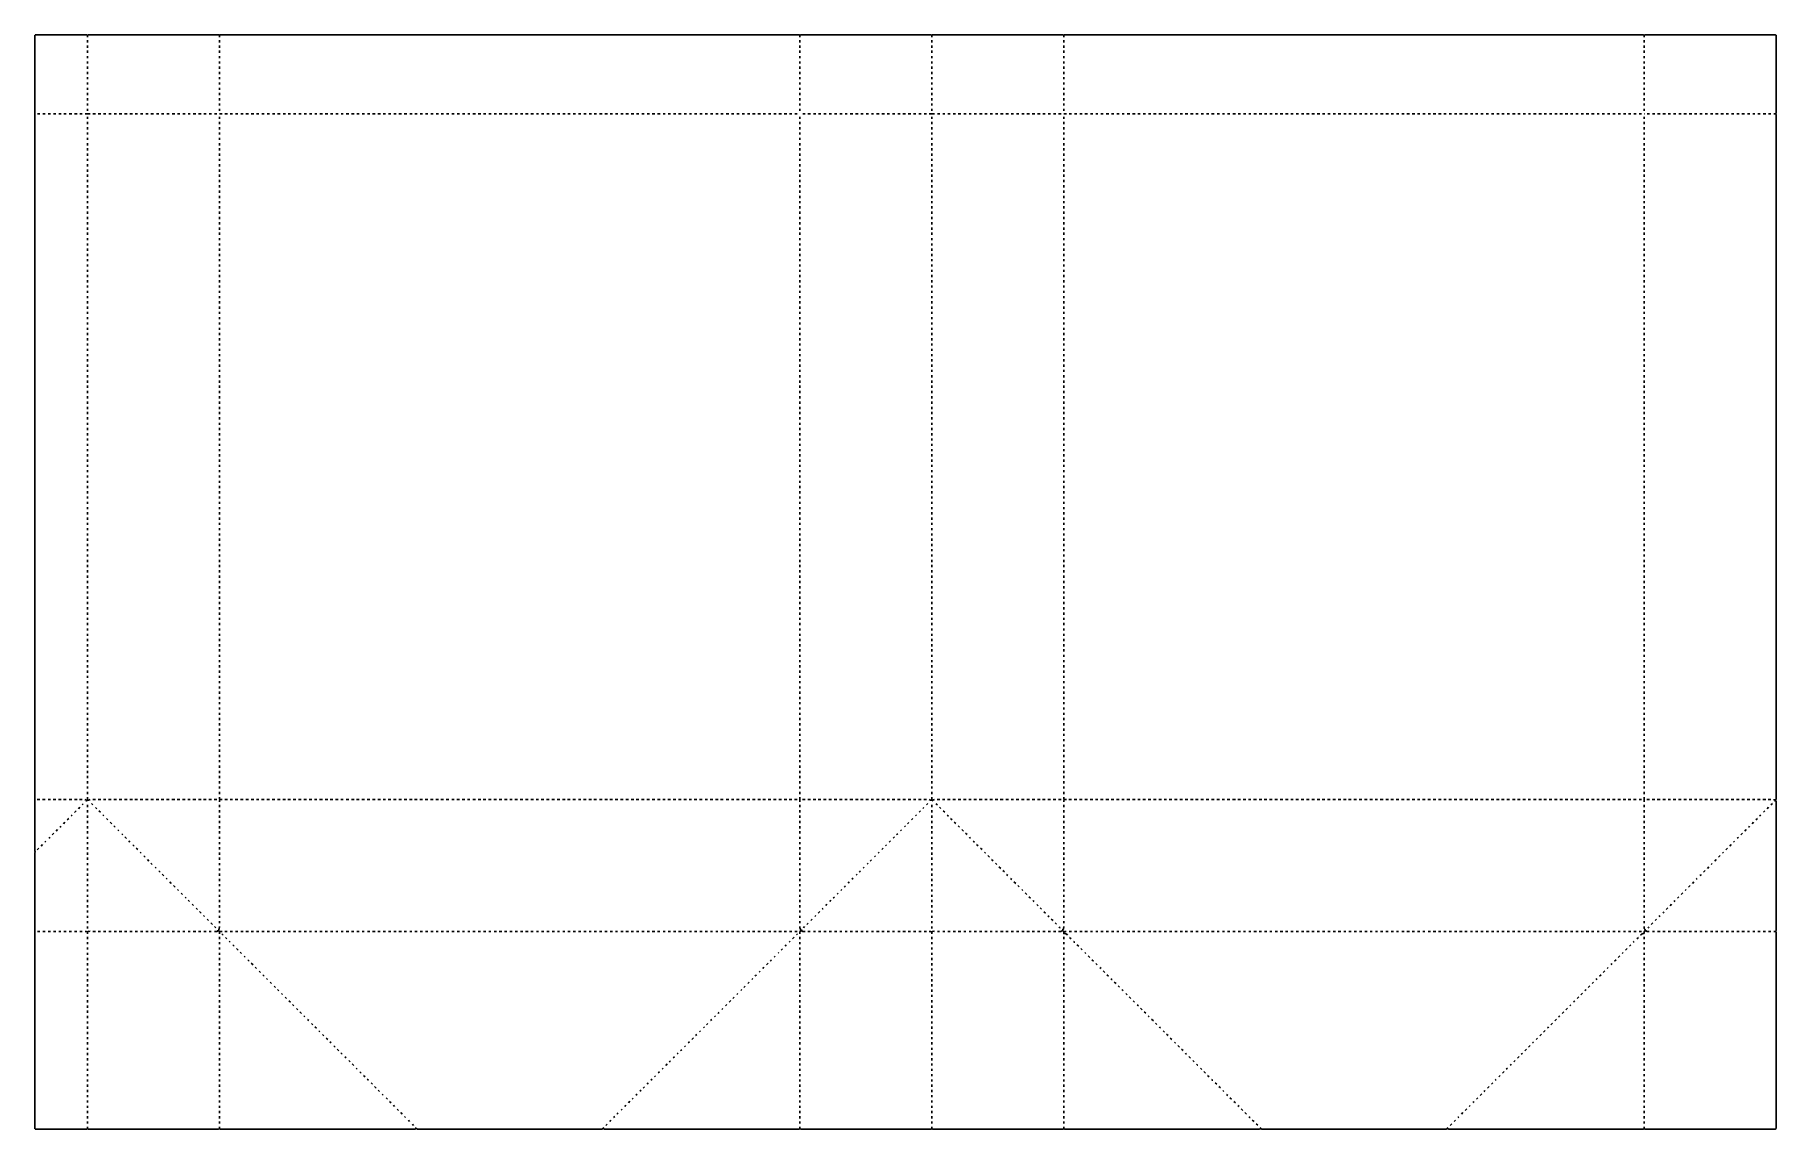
# Model space of a CAD drawing. Extents: x 898 to 8693, y 566 to 5467.
import ezdxf

# ---------------------------------------------------------------- set-up
doc = ezdxf.new("R2010")
doc.units = 0
doc.layers.get('0').update_dxf_attribs({"linetype": 'CONTINUOUS'})

msp = doc.modelspace()

# ---------------------------------------------------------------- linework, layer by layer
at = {"color": 7, "linetype": 'CONTINUOUS'}
for points in [[(7222, 569), (7227, 566), (8098, 566, -0.120666), (8102, 568, -0.120666), (8106, 566), (8689, 566), (8692.3, 568.9), (8693, 570), (8693, 1448, -0.120666), (8691, 1452, -0.120666), (8693, 1456), (8693, 2032), (8690.8, 2035.9), (8690, 2037), (8690, 2039, -0.126966), (8693, 2046), (8693, 5109, -0.120666), (8691, 5113, -0.120666), (8693, 5117), (8693, 5464), (8689, 5467), (8106, 5467), (8103, 5465), (8101, 5465), (8098, 5467), (5508, 5467), (5506.9, 5466.2, -0.374448), (5500, 5467), (4917, 5467), (4915.9, 5466.2), (4912, 5465), (4909, 5467), (4327, 5467), (4324, 5465), (4320.1, 5466.2), (4319, 5467), (1728, 5467), (1726.9, 5466.2, -0.374448), (1720, 5467), (1138, 5467), (1136.1, 5465.8), (1135, 5465), (1131.9, 5465.8), (1131.1, 5466.2), (1130, 5467), (901, 5467), (899, 5465), (898, 5464), (898, 1810), (899, 1809), (899, 1806), (898, 1805), (898, 569), (901, 566), (1130, 566, -0.120666), (1134, 568, -0.120666), (1138, 566), (1720, 566, -0.120666), (1724, 568, -0.120666), (1728, 566), (2599, 566, -0.079147), (2605, 569)], [(1138, 2038, -0.169723), (1146, 2042)], [(1724, 2032, -0.130252), (1726, 2042), (1725.8, 2042.9), (1724.4, 2046.1), (1724, 2053)], [(4917, 2038, -0.169723), (4925, 2042)], [(5504, 2032, -0.130252), (5506, 2042), (5505.8, 2042.9), (5504.4, 2046.1), (5504, 2053)], [(8690, 2039), (8684.9, 2040.8, 0.113888), (8681, 2042)], [(4873, 2002, -0.09902), (4878, 2006)], [(8636, 1986, 0.108348), (8642, 1991)], [(960, 1869, 0.213245), (965, 1874)], [(1010, 1919, 0.150937), (1015, 1923)], [(4755, 1884, -0.087559), (4761, 1889)], [(4805, 1934, -0.087559), (4811, 1939)], [(5037, 1919, -0.183481), (5032, 1924)], [(5087, 1869, -0.183481), (5082, 1874)], [(8519, 1869, 0.213245), (8524, 1874)], [(8569, 1919, 0.150937), (8574, 1923)], [(4588, 1717, -0.087559), (4594, 1722)], [(4638, 1767, -0.087559), (4644, 1772)], [(5204, 1752, -0.183481), (5199, 1757)], [(8402, 1752, 0.150937), (8407, 1756)], [(4521, 1650, -0.087559), (4527, 1655)], [(8352, 1702, 0.213245), (8357, 1707)], [(4471, 1600, -0.087559), (4477, 1605)], [(5371, 1585, -0.183481), (5366, 1590)], [(8235, 1585, 0.213245), (8240, 1590)], [(4354, 1483, -0.087559), (4360, 1488)], [(4422, 1551, -0.09902), (4427, 1555)], [(8185, 1535, 0.213245), (8190, 1540)], [(1123, 1452, -0.225288), (1132, 1450), (1136, 1450), (1137.1, 1450.8, -0.169482), (1145, 1452)], [(1702, 1452, 0.158417), (1714, 1452, -0.682961), (1718, 1454), (1719, 1455), (1721, 1455)], [(4323, 1441, -0.211587), (4326, 1455), (4324.8, 1461.9, -0.184408), (4323, 1474)], [(4346, 1452), (4334, 1452), (4333, 1453, 0.964923), (4329, 1456), (4326, 1455)], [(4902, 1452, -0.225288), (4911, 1450), (4915, 1450), (4916.1, 1450.8, -0.174795), (4925, 1452)], [(5521, 1435, 0.096257), (5510, 1442)], [(8118, 1468, 0.150937), (8123, 1472)], [(4239, 1368, -0.087559), (4245, 1373)], [(5603, 1353, -0.183481), (5598, 1358)], [(8003, 1353, 0.150937), (8008, 1357)], [(4122, 1251, -0.087559), (4128, 1256)], [(4190, 1319, -0.09902), (4195, 1323)], [(7953, 1303, 0.213245), (7958, 1308)], [(4072, 1201, -0.087559), (4078, 1206)], [(5770, 1186, -0.183481), (5765, 1191)], [(7836, 1186, 0.213245), (7841, 1191)], [(7886, 1236, 0.150937), (7891, 1240)], [(7786, 1136, 0.213245), (7791, 1141)], [(3905, 1034, -0.087559), (3911, 1039)], [(3955, 1084, -0.087559), (3961, 1089)], [(5937, 1019, -0.183481), (5932, 1024)], [(7669, 1019, 0.213245), (7674, 1024)], [(7719, 1069, 0.150937), (7724, 1073)], [(3738, 867, -0.087559), (3744, 872)], [(3788, 917, -0.087559), (3794, 922)], [(6054, 902, -0.183481), (6049, 907)], [(7552, 902, 0.150937), (7557, 906)], [(3672, 801, -0.09902), (3677, 805)], [(7502, 852, 0.213245), (7507, 857)], [(3572, 701, -0.09902), (3577, 705)], [(3621, 750, -0.087559), (3627, 755)], [(6221, 735, -0.183481), (6216, 740)], [(7385, 735, 0.150937), (7390, 739)], [(3504, 633, -0.087559), (3510, 638)], [(7335, 685, 0.213245), (7340, 690)], [(2602, 574), (2605, 571), (2605, 569, -0.085094), (2611, 566), (3436, 566, -0.079147), (3442, 569, -0.216752), (3445, 574)], [(3442, 569, -0.085094), (3448, 566), (4319, 566, -0.120666), (4323, 568, -0.120666), (4327, 566), (4909, 566, -0.120666), (4913, 568, -0.120666), (4917, 566), (5500, 566, -0.120666), (5504, 568, -0.120666), (5508, 566), (6379, 566), (6382.9, 568.2), (6384, 569)], [(3454, 583, -0.087559), (3460, 588)], [(6383, 573), (6384, 572), (6384, 569, -0.085094), (6390, 566), (7216, 566, -0.079147), (7222, 569), (7222, 572), (7223, 573)], [(7268, 618, 0.150937), (7273, 622)]]:
    msp.add_lwpolyline(points, format="xyb", dxfattribs=at)
for points in [[(1134, 5457), (1134, 5465)], [(1724, 5457), (1724, 5465)], [(4323, 5457), (4323, 5465)], [(4913, 5457), (4913, 5465)], [(5504, 5457), (5504, 5465)], [(8102, 5457), (8102, 5465)], [(1134, 5433), (1134, 5443)], [(1134, 5409), (1134, 5419)], [(1134, 5386), (1134, 5396)], [(1724, 5433), (1724, 5443)], [(1724, 5409), (1724, 5419)], [(1724, 5386), (1724, 5396)], [(4323, 5433), (4323, 5443)], [(4323, 5409), (4323, 5419)], [(4323, 5386), (4323, 5396)], [(4913, 5433), (4913, 5443)], [(4913, 5409), (4913, 5419)], [(4913, 5386), (4913, 5396)], [(5504, 5433), (5504, 5443)], [(5504, 5409), (5504, 5419)], [(5504, 5386), (5504, 5396)], [(8102, 5433), (8102, 5443)], [(8102, 5409), (8102, 5419)], [(8102, 5386), (8102, 5396)], [(1134, 5362), (1134, 5372)], [(1134, 5339), (1134, 5348)], [(1134, 5315), (1134, 5325)], [(1134, 5291), (1134, 5301)], [(1724, 5362), (1724, 5372)], [(1724, 5339), (1724, 5348)], [(1724, 5315), (1724, 5325)], [(1724, 5291), (1724, 5301)], [(4323, 5362), (4323, 5372)], [(4323, 5339), (4323, 5348)], [(4323, 5315), (4323, 5325)], [(4323, 5291), (4323, 5301)], [(4913, 5362), (4913, 5372)], [(4913, 5339), (4913, 5348)], [(4913, 5315), (4913, 5325)], [(4913, 5291), (4913, 5301)], [(5504, 5362), (5504, 5372)], [(5504, 5339), (5504, 5348)], [(5504, 5315), (5504, 5325)], [(5504, 5291), (5504, 5301)], [(8102, 5362), (8102, 5372)], [(8102, 5339), (8102, 5348)], [(8102, 5315), (8102, 5325)], [(8102, 5291), (8102, 5301)], [(1134, 5268), (1134, 5277)], [(1134, 5244), (1134, 5254)], [(1134, 5220), (1134, 5230)], [(1724, 5268), (1724, 5277)], [(1724, 5244), (1724, 5254)], [(1724, 5220), (1724, 5230)], [(4323, 5268), (4323, 5277)], [(4323, 5244), (4323, 5254)], [(4323, 5220), (4323, 5230)], [(4913, 5268), (4913, 5277)], [(4913, 5244), (4913, 5254)], [(4913, 5220), (4913, 5230)], [(5504, 5268), (5504, 5277)], [(5504, 5244), (5504, 5254)], [(5504, 5220), (5504, 5230)], [(8102, 5268), (8102, 5277)], [(8102, 5244), (8102, 5254)], [(8102, 5220), (8102, 5230)], [(1134, 5197), (1134, 5207)], [(1134, 5173), (1134, 5183)], [(1134, 5150), (1134, 5159)], [(1724, 5197), (1724, 5207)], [(1724, 5173), (1724, 5183)], [(1724, 5150), (1724, 5159)], [(4323, 5197), (4323, 5207)], [(4323, 5173), (4323, 5183)], [(4323, 5150), (4323, 5159)], [(4913, 5197), (4913, 5207)], [(4913, 5173), (4913, 5183)], [(4913, 5150), (4913, 5159)], [(5504, 5197), (5504, 5207)], [(5504, 5173), (5504, 5183)], [(5504, 5150), (5504, 5159)], [(8102, 5197), (8102, 5207)], [(8102, 5173), (8102, 5183)], [(8102, 5150), (8102, 5159)], [(910, 5113), (921, 5113)], [(934, 5113), (945, 5113)], [(958, 5113), (968, 5113)], [(981, 5113), (992, 5113)], [(1005, 5113), (1016, 5113)], [(1028, 5113), (1039, 5113)], [(1052, 5113), (1063, 5113)], [(1076, 5113), (1087, 5113)], [(1099, 5113), (1110, 5113)], [(1123, 5113), (1146, 5113)], [(1134, 5126), (1134, 5136)], [(1134, 5091), (1134, 5100)], [(1134, 5067), (1134, 5077)], [(1158, 5113), (1169, 5113)], [(1182, 5113), (1193, 5113)], [(1206, 5113), (1216, 5113)], [(1229, 5113), (1240, 5113)], [(1253, 5113), (1264, 5113)], [(1276, 5113), (1287, 5113)], [(1300, 5113), (1311, 5113)], [(1324, 5113), (1335, 5113)], [(1347, 5113), (1358, 5113)], [(1371, 5113), (1382, 5113)], [(1395, 5113), (1405, 5113)], [(1418, 5113), (1429, 5113)], [(1442, 5113), (1453, 5113)], [(1465, 5113), (1476, 5113)], [(1489, 5113), (1500, 5113)], [(1513, 5113), (1524, 5113)], [(1536, 5113), (1547, 5113)], [(1560, 5113), (1571, 5113)], [(1584, 5113), (1594, 5113)], [(1607, 5113), (1618, 5113)], [(1631, 5113), (1642, 5113)], [(1654, 5113), (1665, 5113)], [(1678, 5113), (1689, 5113)], [(1702, 5113), (1713, 5113)], [(1724, 5126), (1724, 5136)], [(1724, 5091), (1724, 5100)], [(1724, 5067), (1724, 5077)], [(1725, 5113), (1736, 5113)], [(1749, 5113), (1760, 5113)], [(1773, 5113), (1783, 5113)], [(1796, 5113), (1807, 5113)], [(1820, 5113), (1831, 5113)], [(1843, 5113), (1854, 5113)], [(1867, 5113), (1878, 5113)], [(1891, 5113), (1901, 5113)], [(1914, 5113), (1925, 5113)], [(1938, 5113), (1949, 5113)], [(1962, 5113), (1972, 5113)], [(1985, 5113), (1996, 5113)], [(2009, 5113), (2020, 5113)], [(2032, 5113), (2043, 5113)], [(2056, 5113), (2067, 5113)], [(2080, 5113), (2090, 5113)], [(2103, 5113), (2114, 5113)], [(2127, 5113), (2138, 5113)], [(2151, 5113), (2161, 5113)], [(2174, 5113), (2185, 5113)], [(2198, 5113), (2209, 5113)], [(2221, 5113), (2232, 5113)], [(2245, 5113), (2256, 5113)], [(2269, 5113), (2279, 5113)], [(2292, 5113), (2303, 5113)], [(2316, 5113), (2327, 5113)], [(2339, 5113), (2350, 5113)], [(2363, 5113), (2374, 5113)], [(2387, 5113), (2398, 5113)], [(2410, 5113), (2421, 5113)], [(2434, 5113), (2445, 5113)], [(2458, 5113), (2468, 5113)], [(2481, 5113), (2492, 5113)], [(2505, 5113), (2516, 5113)], [(2528, 5113), (2539, 5113)], [(2552, 5113), (2563, 5113)], [(2576, 5113), (2587, 5113)], [(2599, 5113), (2610, 5113)], [(2623, 5113), (2634, 5113)], [(2647, 5113), (2657, 5113)], [(2670, 5113), (2681, 5113)], [(2694, 5113), (2705, 5113)], [(2717, 5113), (2728, 5113)], [(2741, 5113), (2752, 5113)], [(2765, 5113), (2775, 5113)], [(2788, 5113), (2799, 5113)], [(2812, 5113), (2823, 5113)], [(2836, 5113), (2846, 5113)], [(2859, 5113), (2870, 5113)], [(2883, 5113), (2894, 5113)], [(2906, 5113), (2917, 5113)], [(2930, 5113), (2941, 5113)], [(2954, 5113), (2964, 5113)], [(2977, 5113), (2988, 5113)], [(3001, 5113), (3012, 5113)], [(3025, 5113), (3035, 5113)], [(3048, 5113), (3059, 5113)], [(3072, 5113), (3083, 5113)], [(3095, 5113), (3106, 5113)], [(3119, 5113), (3130, 5113)], [(3143, 5113), (3153, 5113)], [(3166, 5113), (3177, 5113)], [(3190, 5113), (3201, 5113)], [(3214, 5113), (3224, 5113)], [(3237, 5113), (3248, 5113)], [(3261, 5113), (3272, 5113)], [(3284, 5113), (3295, 5113)], [(3308, 5113), (3319, 5113)], [(3332, 5113), (3342, 5113)], [(3355, 5113), (3366, 5113)], [(3379, 5113), (3390, 5113)], [(3402, 5113), (3413, 5113)], [(3426, 5113), (3437, 5113)], [(3450, 5113), (3461, 5113)], [(3473, 5113), (3484, 5113)], [(3497, 5113), (3508, 5113)], [(3521, 5113), (3531, 5113)], [(3544, 5113), (3555, 5113)], [(3568, 5113), (3579, 5113)], [(3591, 5113), (3602, 5113)], [(3615, 5113), (3626, 5113)], [(3639, 5113), (3650, 5113)], [(3662, 5113), (3673, 5113)], [(3686, 5113), (3697, 5113)], [(3710, 5113), (3720, 5113)], [(3733, 5113), (3744, 5113)], [(3757, 5113), (3768, 5113)], [(3780, 5113), (3791, 5113)], [(3804, 5113), (3815, 5113)], [(3828, 5113), (3838, 5113)], [(3851, 5113), (3862, 5113)], [(3875, 5113), (3886, 5113)], [(3899, 5113), (3909, 5113)], [(3922, 5113), (3933, 5113)], [(3946, 5113), (3957, 5113)], [(3969, 5113), (3980, 5113)], [(3993, 5113), (4004, 5113)], [(4017, 5113), (4027, 5113)], [(4040, 5113), (4051, 5113)], [(4064, 5113), (4075, 5113)], [(4088, 5113), (4098, 5113)], [(4111, 5113), (4122, 5113)], [(4135, 5113), (4146, 5113)], [(4158, 5113), (4169, 5113)], [(4182, 5113), (4193, 5113)], [(4206, 5113), (4216, 5113)], [(4229, 5113), (4240, 5113)], [(4253, 5113), (4264, 5113)], [(4276, 5113), (4287, 5113)], [(4300, 5113), (4311, 5113)], [(4323, 5126), (4323, 5136)], [(4323, 5091), (4323, 5100)], [(4323, 5067), (4323, 5077)], [(4336, 5113), (4346, 5113)], [(4359, 5113), (4370, 5113)], [(4383, 5113), (4394, 5113)], [(4406, 5113), (4417, 5113)], [(4430, 5113), (4441, 5113)], [(4454, 5113), (4464, 5113)], [(4477, 5113), (4488, 5113)], [(4501, 5113), (4512, 5113)], [(4525, 5113), (4535, 5113)], [(4548, 5113), (4559, 5113)], [(4572, 5113), (4583, 5113)], [(4595, 5113), (4606, 5113)], [(4619, 5113), (4630, 5113)], [(4643, 5113), (4653, 5113)], [(4666, 5113), (4677, 5113)], [(4690, 5113), (4701, 5113)], [(4714, 5113), (4724, 5113)], [(4737, 5113), (4748, 5113)], [(4761, 5113), (4772, 5113)], [(4784, 5113), (4795, 5113)], [(4808, 5113), (4819, 5113)], [(4832, 5113), (4842, 5113)], [(4855, 5113), (4866, 5113)], [(4879, 5113), (4890, 5113)], [(4902, 5113), (4925, 5113)], [(4913, 5126), (4913, 5136)], [(4913, 5091), (4913, 5100)], [(4913, 5067), (4913, 5077)], [(4938, 5113), (4949, 5113)], [(4962, 5113), (4972, 5113)], [(4985, 5113), (4996, 5113)], [(5009, 5113), (5020, 5113)], [(5032, 5113), (5043, 5113)], [(5056, 5113), (5067, 5113)], [(5080, 5113), (5090, 5113)], [(5103, 5113), (5114, 5113)], [(5127, 5113), (5138, 5113)], [(5151, 5113), (5161, 5113)], [(5174, 5113), (5185, 5113)], [(5198, 5113), (5209, 5113)], [(5221, 5113), (5232, 5113)], [(5245, 5113), (5256, 5113)], [(5269, 5113), (5279, 5113)], [(5292, 5113), (5303, 5113)], [(5316, 5113), (5327, 5113)], [(5339, 5113), (5350, 5113)], [(5363, 5113), (5374, 5113)], [(5387, 5113), (5398, 5113)], [(5410, 5113), (5421, 5113)], [(5434, 5113), (5445, 5113)], [(5458, 5113), (5468, 5113)], [(5481, 5113), (5492, 5113)], [(5504, 5126), (5504, 5136)], [(5504, 5113), (5516, 5113)], [(5504, 5091), (5504, 5100)], [(5504, 5067), (5504, 5077)], [(5528, 5113), (5539, 5113)], [(5552, 5113), (5563, 5113)], [(5576, 5113), (5587, 5113)], [(5599, 5113), (5610, 5113)], [(5623, 5113), (5634, 5113)], [(5647, 5113), (5657, 5113)], [(5670, 5113), (5681, 5113)], [(5694, 5113), (5705, 5113)], [(5717, 5113), (5728, 5113)], [(5741, 5113), (5752, 5113)], [(5765, 5113), (5775, 5113)], [(5788, 5113), (5799, 5113)], [(5812, 5113), (5823, 5113)], [(5836, 5113), (5846, 5113)], [(5859, 5113), (5870, 5113)], [(5883, 5113), (5894, 5113)], [(5906, 5113), (5917, 5113)], [(5930, 5113), (5941, 5113)], [(5954, 5113), (5964, 5113)], [(5977, 5113), (5988, 5113)], [(6001, 5113), (6012, 5113)], [(6025, 5113), (6035, 5113)], [(6048, 5113), (6059, 5113)], [(6072, 5113), (6083, 5113)], [(6095, 5113), (6106, 5113)], [(6119, 5113), (6130, 5113)], [(6143, 5113), (6153, 5113)], [(6166, 5113), (6177, 5113)], [(6190, 5113), (6201, 5113)], [(6214, 5113), (6224, 5113)], [(6237, 5113), (6248, 5113)], [(6261, 5113), (6272, 5113)], [(6284, 5113), (6295, 5113)], [(6308, 5113), (6319, 5113)], [(6332, 5113), (6342, 5113)], [(6355, 5113), (6366, 5113)], [(6379, 5113), (6390, 5113)], [(6402, 5113), (6413, 5113)], [(6426, 5113), (6437, 5113)], [(6450, 5113), (6461, 5113)], [(6473, 5113), (6484, 5113)], [(6497, 5113), (6508, 5113)], [(6521, 5113), (6531, 5113)], [(6544, 5113), (6555, 5113)], [(6568, 5113), (6579, 5113)], [(6591, 5113), (6602, 5113)], [(6615, 5113), (6626, 5113)], [(6639, 5113), (6650, 5113)], [(6662, 5113), (6673, 5113)], [(6686, 5113), (6697, 5113)], [(6710, 5113), (6720, 5113)], [(6733, 5113), (6744, 5113)], [(6757, 5113), (6768, 5113)], [(6780, 5113), (6791, 5113)], [(6804, 5113), (6815, 5113)], [(6828, 5113), (6838, 5113)], [(6851, 5113), (6862, 5113)], [(6875, 5113), (6886, 5113)], [(6899, 5113), (6909, 5113)], [(6922, 5113), (6933, 5113)], [(6946, 5113), (6957, 5113)], [(6969, 5113), (6980, 5113)], [(6993, 5113), (7004, 5113)], [(7017, 5113), (7027, 5113)], [(7040, 5113), (7051, 5113)], [(7064, 5113), (7075, 5113)], [(7088, 5113), (7098, 5113)], [(7111, 5113), (7122, 5113)], [(7135, 5113), (7146, 5113)], [(7158, 5113), (7169, 5113)], [(7182, 5113), (7193, 5113)], [(7206, 5113), (7216, 5113)], [(7229, 5113), (7240, 5113)], [(7253, 5113), (7264, 5113)], [(7276, 5113), (7287, 5113)], [(7300, 5113), (7311, 5113)], [(7324, 5113), (7335, 5113)], [(7347, 5113), (7358, 5113)], [(7371, 5113), (7382, 5113)], [(7395, 5113), (7405, 5113)], [(7418, 5113), (7429, 5113)], [(7442, 5113), (7453, 5113)], [(7465, 5113), (7476, 5113)], [(7489, 5113), (7500, 5113)], [(7513, 5113), (7524, 5113)], [(7536, 5113), (7547, 5113)], [(7560, 5113), (7571, 5113)], [(7584, 5113), (7594, 5113)], [(7607, 5113), (7618, 5113)], [(7631, 5113), (7642, 5113)], [(7654, 5113), (7665, 5113)], [(7678, 5113), (7689, 5113)], [(7702, 5113), (7713, 5113)], [(7725, 5113), (7736, 5113)], [(7749, 5113), (7760, 5113)], [(7773, 5113), (7783, 5113)], [(7796, 5113), (7807, 5113)], [(7820, 5113), (7831, 5113)], [(7843, 5113), (7854, 5113)], [(7867, 5113), (7878, 5113)], [(7891, 5113), (7901, 5113)], [(7914, 5113), (7925, 5113)], [(7938, 5113), (7949, 5113)], [(7962, 5113), (7972, 5113)], [(7985, 5113), (7996, 5113)], [(8009, 5113), (8020, 5113)], [(8032, 5113), (8043, 5113)], [(8056, 5113), (8067, 5113)], [(8080, 5113), (8090, 5113)], [(8102, 5126), (8102, 5136)], [(8102, 5113), (8104, 5113)], [(8102, 5091), (8102, 5100)], [(8102, 5067), (8102, 5077)], [(8115, 5113), (8126, 5113)], [(8139, 5113), (8150, 5113)], [(8162, 5113), (8173, 5113)], [(8186, 5113), (8197, 5113)], [(8210, 5113), (8220, 5113)], [(8233, 5113), (8244, 5113)], [(8257, 5113), (8268, 5113)], [(8280, 5113), (8291, 5113)], [(8304, 5113), (8315, 5113)], [(8328, 5113), (8338, 5113)], [(8351, 5113), (8362, 5113)], [(8375, 5113), (8386, 5113)], [(8399, 5113), (8409, 5113)], [(8422, 5113), (8433, 5113)], [(8446, 5113), (8457, 5113)], [(8469, 5113), (8480, 5113)], [(8493, 5113), (8504, 5113)], [(8517, 5113), (8527, 5113)], [(8540, 5113), (8551, 5113)], [(8564, 5113), (8575, 5113)], [(8588, 5113), (8598, 5113)], [(8611, 5113), (8622, 5113)], [(8635, 5113), (8646, 5113)], [(8658, 5113), (8669, 5113)], [(8682, 5113), (8691, 5113)], [(1134, 5043), (1134, 5053)], [(1134, 5020), (1134, 5029)], [(1134, 4996), (1134, 5006)], [(1724, 5043), (1724, 5053)], [(1724, 5020), (1724, 5029)], [(1724, 4996), (1724, 5006)], [(4323, 5043), (4323, 5053)], [(4323, 5020), (4323, 5029)], [(4323, 4996), (4323, 5006)], [(4913, 5043), (4913, 5053)], [(4913, 5020), (4913, 5029)], [(4913, 4996), (4913, 5006)], [(5504, 5043), (5504, 5053)], [(5504, 5020), (5504, 5029)], [(5504, 4996), (5504, 5006)], [(8102, 5043), (8102, 5053)], [(8102, 5020), (8102, 5029)], [(8102, 4996), (8102, 5006)], [(1134, 4972), (1134, 4982)], [(1134, 4949), (1134, 4959)], [(1134, 4925), (1134, 4935)], [(1134, 4902), (1134, 4911)], [(1724, 4972), (1724, 4982)], [(1724, 4949), (1724, 4959)], [(1724, 4925), (1724, 4935)], [(1724, 4902), (1724, 4911)], [(4323, 4972), (4323, 4982)], [(4323, 4949), (4323, 4959)], [(4323, 4925), (4323, 4935)], [(4323, 4902), (4323, 4911)], [(4913, 4972), (4913, 4982)], [(4913, 4949), (4913, 4959)], [(4913, 4925), (4913, 4935)], [(4913, 4902), (4913, 4911)], [(5504, 4972), (5504, 4982)], [(5504, 4949), (5504, 4959)], [(5504, 4925), (5504, 4935)], [(5504, 4902), (5504, 4911)], [(8102, 4972), (8102, 4982)], [(8102, 4949), (8102, 4959)], [(8102, 4925), (8102, 4935)], [(8102, 4902), (8102, 4911)], [(1134, 4878), (1134, 4888)], [(1134, 4854), (1134, 4864)], [(1134, 4831), (1134, 4841)], [(1724, 4878), (1724, 4888)], [(1724, 4854), (1724, 4864)], [(1724, 4831), (1724, 4841)], [(4323, 4878), (4323, 4888)], [(4323, 4854), (4323, 4864)], [(4323, 4831), (4323, 4841)], [(4913, 4878), (4913, 4888)], [(4913, 4854), (4913, 4864)], [(4913, 4831), (4913, 4841)], [(5504, 4878), (5504, 4888)], [(5504, 4854), (5504, 4864)], [(5504, 4831), (5504, 4841)], [(8102, 4878), (8102, 4888)], [(8102, 4854), (8102, 4864)], [(8102, 4831), (8102, 4841)], [(1134, 4807), (1134, 4817)], [(1134, 4783), (1134, 4793)], [(1134, 4760), (1134, 4770)], [(1724, 4807), (1724, 4817)], [(1724, 4783), (1724, 4793)], [(1724, 4760), (1724, 4770)], [(4323, 4807), (4323, 4817)], [(4323, 4783), (4323, 4793)], [(4323, 4760), (4323, 4770)], [(4913, 4807), (4913, 4817)], [(4913, 4783), (4913, 4793)], [(4913, 4760), (4913, 4770)], [(5504, 4807), (5504, 4817)], [(5504, 4783), (5504, 4793)], [(5504, 4760), (5504, 4770)], [(8102, 4807), (8102, 4817)], [(8102, 4783), (8102, 4793)], [(8102, 4760), (8102, 4770)], [(1134, 4736), (1134, 4746)], [(1134, 4713), (1134, 4722)], [(1134, 4689), (1134, 4699)], [(1724, 4736), (1724, 4746)], [(1724, 4713), (1724, 4722)], [(1724, 4689), (1724, 4699)], [(4323, 4736), (4323, 4746)], [(4323, 4713), (4323, 4722)], [(4323, 4689), (4323, 4699)], [(4913, 4736), (4913, 4746)], [(4913, 4713), (4913, 4722)], [(4913, 4689), (4913, 4699)], [(5504, 4736), (5504, 4746)], [(5504, 4713), (5504, 4722)], [(5504, 4689), (5504, 4699)], [(8102, 4736), (8102, 4746)], [(8102, 4713), (8102, 4722)], [(8102, 4689), (8102, 4699)], [(1134, 4665), (1134, 4675)], [(1134, 4642), (1134, 4652)], [(1134, 4618), (1134, 4628)], [(1134, 4594), (1134, 4604)], [(1724, 4665), (1724, 4675)], [(1724, 4642), (1724, 4652)], [(1724, 4618), (1724, 4628)], [(1724, 4594), (1724, 4604)], [(4323, 4665), (4323, 4675)], [(4323, 4642), (4323, 4652)], [(4323, 4618), (4323, 4628)], [(4323, 4594), (4323, 4604)], [(4913, 4665), (4913, 4675)], [(4913, 4642), (4913, 4652)], [(4913, 4618), (4913, 4628)], [(4913, 4594), (4913, 4604)], [(5504, 4665), (5504, 4675)], [(5504, 4642), (5504, 4652)], [(5504, 4618), (5504, 4628)], [(5504, 4594), (5504, 4604)], [(8102, 4665), (8102, 4675)], [(8102, 4642), (8102, 4652)], [(8102, 4618), (8102, 4628)], [(8102, 4594), (8102, 4604)], [(1134, 4571), (1134, 4581)], [(1134, 4547), (1134, 4557)], [(1134, 4524), (1134, 4533)], [(1724, 4571), (1724, 4581)], [(1724, 4547), (1724, 4557)], [(1724, 4524), (1724, 4533)], [(4323, 4571), (4323, 4581)], [(4323, 4547), (4323, 4557)], [(4323, 4524), (4323, 4533)], [(4913, 4571), (4913, 4581)], [(4913, 4547), (4913, 4557)], [(4913, 4524), (4913, 4533)], [(5504, 4571), (5504, 4581)], [(5504, 4547), (5504, 4557)], [(5504, 4524), (5504, 4533)], [(8102, 4571), (8102, 4581)], [(8102, 4547), (8102, 4557)], [(8102, 4524), (8102, 4533)], [(1134, 4500), (1134, 4510)], [(1134, 4476), (1134, 4486)], [(1134, 4453), (1134, 4463)], [(1724, 4500), (1724, 4510)], [(1724, 4476), (1724, 4486)], [(1724, 4453), (1724, 4463)], [(4323, 4500), (4323, 4510)], [(4323, 4476), (4323, 4486)], [(4323, 4453), (4323, 4463)], [(4913, 4500), (4913, 4510)], [(4913, 4476), (4913, 4486)], [(4913, 4453), (4913, 4463)], [(5504, 4500), (5504, 4510)], [(5504, 4476), (5504, 4486)], [(5504, 4453), (5504, 4463)], [(8102, 4500), (8102, 4510)], [(8102, 4476), (8102, 4486)], [(8102, 4453), (8102, 4463)], [(1134, 4429), (1134, 4439)], [(1134, 4406), (1134, 4415)], [(1134, 4382), (1134, 4392)], [(1134, 4358), (1134, 4368)], [(1724, 4429), (1724, 4439)], [(1724, 4406), (1724, 4415)], [(1724, 4382), (1724, 4392)], [(1724, 4358), (1724, 4368)], [(4323, 4429), (4323, 4439)], [(4323, 4406), (4323, 4415)], [(4323, 4382), (4323, 4392)], [(4323, 4358), (4323, 4368)], [(4913, 4429), (4913, 4439)], [(4913, 4406), (4913, 4415)], [(4913, 4382), (4913, 4392)], [(4913, 4358), (4913, 4368)], [(5504, 4429), (5504, 4439)], [(5504, 4406), (5504, 4415)], [(5504, 4382), (5504, 4392)], [(5504, 4358), (5504, 4368)], [(8102, 4429), (8102, 4439)], [(8102, 4406), (8102, 4415)], [(8102, 4382), (8102, 4392)], [(8102, 4358), (8102, 4368)], [(1134, 4335), (1134, 4344)], [(1134, 4311), (1134, 4321)], [(1134, 4287), (1134, 4297)], [(1724, 4335), (1724, 4344)], [(1724, 4311), (1724, 4321)], [(1724, 4287), (1724, 4297)], [(4323, 4335), (4323, 4344)], [(4323, 4311), (4323, 4321)], [(4323, 4287), (4323, 4297)], [(4913, 4335), (4913, 4344)], [(4913, 4311), (4913, 4321)], [(4913, 4287), (4913, 4297)], [(5504, 4335), (5504, 4344)], [(5504, 4311), (5504, 4321)], [(5504, 4287), (5504, 4297)], [(8102, 4335), (8102, 4344)], [(8102, 4311), (8102, 4321)], [(8102, 4287), (8102, 4297)], [(1134, 4264), (1134, 4274)], [(1134, 4240), (1134, 4250)], [(1134, 4217), (1134, 4226)], [(1724, 4264), (1724, 4274)], [(1724, 4240), (1724, 4250)], [(1724, 4217), (1724, 4226)], [(4323, 4264), (4323, 4274)], [(4323, 4240), (4323, 4250)], [(4323, 4217), (4323, 4226)], [(4913, 4264), (4913, 4274)], [(4913, 4240), (4913, 4250)], [(4913, 4217), (4913, 4226)], [(5504, 4264), (5504, 4274)], [(5504, 4240), (5504, 4250)], [(5504, 4217), (5504, 4226)], [(8102, 4264), (8102, 4274)], [(8102, 4240), (8102, 4250)], [(8102, 4217), (8102, 4226)], [(1134, 4193), (1134, 4203)], [(1134, 4169), (1134, 4179)], [(1134, 4146), (1134, 4155)], [(1134, 4122), (1134, 4132)], [(1724, 4193), (1724, 4203)], [(1724, 4169), (1724, 4179)], [(1724, 4146), (1724, 4155)], [(1724, 4122), (1724, 4132)], [(4323, 4193), (4323, 4203)], [(4323, 4169), (4323, 4179)], [(4323, 4146), (4323, 4155)], [(4323, 4122), (4323, 4132)], [(4913, 4193), (4913, 4203)], [(4913, 4169), (4913, 4179)], [(4913, 4146), (4913, 4155)], [(4913, 4122), (4913, 4132)], [(5504, 4193), (5504, 4203)], [(5504, 4169), (5504, 4179)], [(5504, 4146), (5504, 4155)], [(5504, 4122), (5504, 4132)], [(8102, 4193), (8102, 4203)], [(8102, 4169), (8102, 4179)], [(8102, 4146), (8102, 4155)], [(8102, 4122), (8102, 4132)], [(1134, 4098), (1134, 4108)], [(1134, 4075), (1134, 4085)], [(1134, 4051), (1134, 4061)], [(1724, 4098), (1724, 4108)], [(1724, 4075), (1724, 4085)], [(1724, 4051), (1724, 4061)], [(4323, 4098), (4323, 4108)], [(4323, 4075), (4323, 4085)], [(4323, 4051), (4323, 4061)], [(4913, 4098), (4913, 4108)], [(4913, 4075), (4913, 4085)], [(4913, 4051), (4913, 4061)], [(5504, 4098), (5504, 4108)], [(5504, 4075), (5504, 4085)], [(5504, 4051), (5504, 4061)], [(8102, 4098), (8102, 4108)], [(8102, 4075), (8102, 4085)], [(8102, 4051), (8102, 4061)], [(1134, 4028), (1134, 4037)], [(1134, 4004), (1134, 4014)], [(1134, 3980), (1134, 3990)], [(1724, 4028), (1724, 4037)], [(1724, 4004), (1724, 4014)], [(1724, 3980), (1724, 3990)], [(4323, 4028), (4323, 4037)], [(4323, 4004), (4323, 4014)], [(4323, 3980), (4323, 3990)], [(4913, 4028), (4913, 4037)], [(4913, 4004), (4913, 4014)], [(4913, 3980), (4913, 3990)], [(5504, 4028), (5504, 4037)], [(5504, 4004), (5504, 4014)], [(5504, 3980), (5504, 3990)], [(8102, 4028), (8102, 4037)], [(8102, 4004), (8102, 4014)], [(8102, 3980), (8102, 3990)], [(1134, 3957), (1134, 3967)], [(1134, 3933), (1134, 3943)], [(1134, 3909), (1134, 3919)], [(1724, 3957), (1724, 3967)], [(1724, 3933), (1724, 3943)], [(1724, 3909), (1724, 3919)], [(4323, 3957), (4323, 3967)], [(4323, 3933), (4323, 3943)], [(4323, 3909), (4323, 3919)], [(4913, 3957), (4913, 3967)], [(4913, 3933), (4913, 3943)], [(4913, 3909), (4913, 3919)], [(5504, 3957), (5504, 3967)], [(5504, 3933), (5504, 3943)], [(5504, 3909), (5504, 3919)], [(8102, 3957), (8102, 3967)], [(8102, 3933), (8102, 3943)], [(8102, 3909), (8102, 3919)], [(1134, 3886), (1134, 3896)], [(1134, 3862), (1134, 3872)], [(1134, 3839), (1134, 3848)], [(1134, 3815), (1134, 3825)], [(1724, 3886), (1724, 3896)], [(1724, 3862), (1724, 3872)], [(1724, 3839), (1724, 3848)], [(1724, 3815), (1724, 3825)], [(4323, 3886), (4323, 3896)], [(4323, 3862), (4323, 3872)], [(4323, 3839), (4323, 3848)], [(4323, 3815), (4323, 3825)], [(4913, 3886), (4913, 3896)], [(4913, 3862), (4913, 3872)], [(4913, 3839), (4913, 3848)], [(4913, 3815), (4913, 3825)], [(5504, 3886), (5504, 3896)], [(5504, 3862), (5504, 3872)], [(5504, 3839), (5504, 3848)], [(5504, 3815), (5504, 3825)], [(8102, 3886), (8102, 3896)], [(8102, 3862), (8102, 3872)], [(8102, 3839), (8102, 3848)], [(8102, 3815), (8102, 3825)], [(1134, 3791), (1134, 3801)], [(1134, 3768), (1134, 3778)], [(1134, 3744), (1134, 3754)], [(1724, 3791), (1724, 3801)], [(1724, 3768), (1724, 3778)], [(1724, 3744), (1724, 3754)], [(4323, 3791), (4323, 3801)], [(4323, 3768), (4323, 3778)], [(4323, 3744), (4323, 3754)], [(4913, 3791), (4913, 3801)], [(4913, 3768), (4913, 3778)], [(4913, 3744), (4913, 3754)], [(5504, 3791), (5504, 3801)], [(5504, 3768), (5504, 3778)], [(5504, 3744), (5504, 3754)], [(8102, 3791), (8102, 3801)], [(8102, 3768), (8102, 3778)], [(8102, 3744), (8102, 3754)], [(1134, 3720), (1134, 3730)], [(1134, 3697), (1134, 3707)], [(1134, 3673), (1134, 3683)], [(1724, 3720), (1724, 3730)], [(1724, 3697), (1724, 3707)], [(1724, 3673), (1724, 3683)], [(4323, 3720), (4323, 3730)], [(4323, 3697), (4323, 3707)], [(4323, 3673), (4323, 3683)], [(4913, 3720), (4913, 3730)], [(4913, 3697), (4913, 3707)], [(4913, 3673), (4913, 3683)], [(5504, 3720), (5504, 3730)], [(5504, 3697), (5504, 3707)], [(5504, 3673), (5504, 3683)], [(8102, 3720), (8102, 3730)], [(8102, 3697), (8102, 3707)], [(8102, 3673), (8102, 3683)], [(1134, 3650), (1134, 3659)], [(1134, 3626), (1134, 3636)], [(1134, 3602), (1134, 3612)], [(1134, 3579), (1134, 3589)], [(1724, 3650), (1724, 3659)], [(1724, 3626), (1724, 3636)], [(1724, 3602), (1724, 3612)], [(1724, 3579), (1724, 3589)], [(4323, 3650), (4323, 3659)], [(4323, 3626), (4323, 3636)], [(4323, 3602), (4323, 3612)], [(4323, 3579), (4323, 3589)], [(4913, 3650), (4913, 3659)], [(4913, 3626), (4913, 3636)], [(4913, 3602), (4913, 3612)], [(4913, 3579), (4913, 3589)], [(5504, 3650), (5504, 3659)], [(5504, 3626), (5504, 3636)], [(5504, 3602), (5504, 3612)], [(5504, 3579), (5504, 3589)], [(8102, 3650), (8102, 3659)], [(8102, 3626), (8102, 3636)], [(8102, 3602), (8102, 3612)], [(8102, 3579), (8102, 3589)], [(1134, 3555), (1134, 3565)], [(1134, 3532), (1134, 3541)], [(1134, 3508), (1134, 3518)], [(1724, 3555), (1724, 3565)], [(1724, 3532), (1724, 3541)], [(1724, 3508), (1724, 3518)], [(4323, 3555), (4323, 3565)], [(4323, 3532), (4323, 3541)], [(4323, 3508), (4323, 3518)], [(4913, 3555), (4913, 3565)], [(4913, 3532), (4913, 3541)], [(4913, 3508), (4913, 3518)], [(5504, 3555), (5504, 3565)], [(5504, 3532), (5504, 3541)], [(5504, 3508), (5504, 3518)], [(8102, 3555), (8102, 3565)], [(8102, 3532), (8102, 3541)], [(8102, 3508), (8102, 3518)], [(1134, 3484), (1134, 3494)], [(1134, 3461), (1134, 3470)], [(1134, 3437), (1134, 3447)], [(1724, 3484), (1724, 3494)], [(1724, 3461), (1724, 3470)], [(1724, 3437), (1724, 3447)], [(4323, 3484), (4323, 3494)], [(4323, 3461), (4323, 3470)], [(4323, 3437), (4323, 3447)], [(4913, 3484), (4913, 3494)], [(4913, 3461), (4913, 3470)], [(4913, 3437), (4913, 3447)], [(5504, 3484), (5504, 3494)], [(5504, 3461), (5504, 3470)], [(5504, 3437), (5504, 3447)], [(8102, 3484), (8102, 3494)], [(8102, 3461), (8102, 3470)], [(8102, 3437), (8102, 3447)], [(1134, 3413), (1134, 3423)], [(1134, 3390), (1134, 3400)], [(1134, 3366), (1134, 3376)], [(1134, 3343), (1134, 3352)], [(1724, 3413), (1724, 3423)], [(1724, 3390), (1724, 3400)], [(1724, 3366), (1724, 3376)], [(1724, 3343), (1724, 3352)], [(4323, 3413), (4323, 3423)], [(4323, 3390), (4323, 3400)], [(4323, 3366), (4323, 3376)], [(4323, 3343), (4323, 3352)], [(4913, 3413), (4913, 3423)], [(4913, 3390), (4913, 3400)], [(4913, 3366), (4913, 3376)], [(4913, 3343), (4913, 3352)], [(5504, 3413), (5504, 3423)], [(5504, 3390), (5504, 3400)], [(5504, 3366), (5504, 3376)], [(5504, 3343), (5504, 3352)], [(8102, 3413), (8102, 3423)], [(8102, 3390), (8102, 3400)], [(8102, 3366), (8102, 3376)], [(8102, 3343), (8102, 3352)], [(1134, 3319), (1134, 3329)], [(1134, 3295), (1134, 3305)], [(1134, 3272), (1134, 3281)], [(1724, 3319), (1724, 3329)], [(1724, 3295), (1724, 3305)], [(1724, 3272), (1724, 3281)], [(4323, 3319), (4323, 3329)], [(4323, 3295), (4323, 3305)], [(4323, 3272), (4323, 3281)], [(4913, 3319), (4913, 3329)], [(4913, 3295), (4913, 3305)], [(4913, 3272), (4913, 3281)], [(5504, 3319), (5504, 3329)], [(5504, 3295), (5504, 3305)], [(5504, 3272), (5504, 3281)], [(8102, 3319), (8102, 3329)], [(8102, 3295), (8102, 3305)], [(8102, 3272), (8102, 3281)], [(1134, 3248), (1134, 3258)], [(1134, 3224), (1134, 3234)], [(1134, 3201), (1134, 3211)], [(1724, 3248), (1724, 3258)], [(1724, 3224), (1724, 3234)], [(1724, 3201), (1724, 3211)], [(4323, 3248), (4323, 3258)], [(4323, 3224), (4323, 3234)], [(4323, 3201), (4323, 3211)], [(4913, 3248), (4913, 3258)], [(4913, 3224), (4913, 3234)], [(4913, 3201), (4913, 3211)], [(5504, 3248), (5504, 3258)], [(5504, 3224), (5504, 3234)], [(5504, 3201), (5504, 3211)], [(8102, 3248), (8102, 3258)], [(8102, 3224), (8102, 3234)], [(8102, 3201), (8102, 3211)], [(1134, 3177), (1134, 3187)], [(1134, 3154), (1134, 3163)], [(1134, 3130), (1134, 3140)], [(1724, 3177), (1724, 3187)], [(1724, 3154), (1724, 3163)], [(1724, 3130), (1724, 3140)], [(4323, 3177), (4323, 3187)], [(4323, 3154), (4323, 3163)], [(4323, 3130), (4323, 3140)], [(4913, 3177), (4913, 3187)], [(4913, 3154), (4913, 3163)], [(4913, 3130), (4913, 3140)], [(5504, 3177), (5504, 3187)], [(5504, 3154), (5504, 3163)], [(5504, 3130), (5504, 3140)], [(8102, 3177), (8102, 3187)], [(8102, 3154), (8102, 3163)], [(8102, 3130), (8102, 3140)], [(1134, 3106), (1134, 3116)], [(1134, 3083), (1134, 3093)], [(1134, 3059), (1134, 3069)], [(1134, 3035), (1134, 3045)], [(1724, 3106), (1724, 3116)], [(1724, 3083), (1724, 3093)], [(1724, 3059), (1724, 3069)], [(1724, 3035), (1724, 3045)], [(4323, 3106), (4323, 3116)], [(4323, 3083), (4323, 3093)], [(4323, 3059), (4323, 3069)], [(4323, 3035), (4323, 3045)], [(4913, 3106), (4913, 3116)], [(4913, 3083), (4913, 3093)], [(4913, 3059), (4913, 3069)], [(4913, 3035), (4913, 3045)], [(5504, 3106), (5504, 3116)], [(5504, 3083), (5504, 3093)], [(5504, 3059), (5504, 3069)], [(5504, 3035), (5504, 3045)], [(8102, 3106), (8102, 3116)], [(8102, 3083), (8102, 3093)], [(8102, 3059), (8102, 3069)], [(8102, 3035), (8102, 3045)], [(1134, 3012), (1134, 3022)], [(1134, 2988), (1134, 2998)], [(1134, 2965), (1134, 2974)], [(1724, 3012), (1724, 3022)], [(1724, 2988), (1724, 2998)], [(1724, 2965), (1724, 2974)], [(4323, 3012), (4323, 3022)], [(4323, 2988), (4323, 2998)], [(4323, 2965), (4323, 2974)], [(4913, 3012), (4913, 3022)], [(4913, 2988), (4913, 2998)], [(4913, 2965), (4913, 2974)], [(5504, 3012), (5504, 3022)], [(5504, 2988), (5504, 2998)], [(5504, 2965), (5504, 2974)], [(8102, 3012), (8102, 3022)], [(8102, 2988), (8102, 2998)], [(8102, 2965), (8102, 2974)], [(1134, 2941), (1134, 2951)], [(1134, 2917), (1134, 2927)], [(1134, 2894), (1134, 2904)], [(1724, 2941), (1724, 2951)], [(1724, 2917), (1724, 2927)], [(1724, 2894), (1724, 2904)], [(4323, 2941), (4323, 2951)], [(4323, 2917), (4323, 2927)], [(4323, 2894), (4323, 2904)], [(4913, 2941), (4913, 2951)], [(4913, 2917), (4913, 2927)], [(4913, 2894), (4913, 2904)], [(5504, 2941), (5504, 2951)], [(5504, 2917), (5504, 2927)], [(5504, 2894), (5504, 2904)], [(8102, 2941), (8102, 2951)], [(8102, 2917), (8102, 2927)], [(8102, 2894), (8102, 2904)], [(1134, 2870), (1134, 2880)], [(1134, 2847), (1134, 2856)], [(1134, 2823), (1134, 2833)], [(1134, 2799), (1134, 2809)], [(1724, 2870), (1724, 2880)], [(1724, 2847), (1724, 2856)], [(1724, 2823), (1724, 2833)], [(1724, 2799), (1724, 2809)], [(4323, 2870), (4323, 2880)], [(4323, 2847), (4323, 2856)], [(4323, 2823), (4323, 2833)], [(4323, 2799), (4323, 2809)], [(4913, 2870), (4913, 2880)], [(4913, 2847), (4913, 2856)], [(4913, 2823), (4913, 2833)], [(4913, 2799), (4913, 2809)], [(5504, 2870), (5504, 2880)], [(5504, 2847), (5504, 2856)], [(5504, 2823), (5504, 2833)], [(5504, 2799), (5504, 2809)], [(8102, 2870), (8102, 2880)], [(8102, 2847), (8102, 2856)], [(8102, 2823), (8102, 2833)], [(8102, 2799), (8102, 2809)], [(1134, 2776), (1134, 2785)], [(1134, 2752), (1134, 2762)], [(1134, 2728), (1134, 2738)], [(1724, 2776), (1724, 2785)], [(1724, 2752), (1724, 2762)], [(1724, 2728), (1724, 2738)], [(4323, 2776), (4323, 2785)], [(4323, 2752), (4323, 2762)], [(4323, 2728), (4323, 2738)], [(4913, 2776), (4913, 2785)], [(4913, 2752), (4913, 2762)], [(4913, 2728), (4913, 2738)], [(5504, 2776), (5504, 2785)], [(5504, 2752), (5504, 2762)], [(5504, 2728), (5504, 2738)], [(8102, 2776), (8102, 2785)], [(8102, 2752), (8102, 2762)], [(8102, 2728), (8102, 2738)], [(1134, 2705), (1134, 2715)], [(1134, 2681), (1134, 2691)], [(1134, 2658), (1134, 2667)], [(1724, 2705), (1724, 2715)], [(1724, 2681), (1724, 2691)], [(1724, 2658), (1724, 2667)], [(4323, 2705), (4323, 2715)], [(4323, 2681), (4323, 2691)], [(4323, 2658), (4323, 2667)], [(4913, 2705), (4913, 2715)], [(4913, 2681), (4913, 2691)], [(4913, 2658), (4913, 2667)], [(5504, 2705), (5504, 2715)], [(5504, 2681), (5504, 2691)], [(5504, 2658), (5504, 2667)], [(8102, 2705), (8102, 2715)], [(8102, 2681), (8102, 2691)], [(8102, 2658), (8102, 2667)], [(1134, 2634), (1134, 2644)], [(1134, 2610), (1134, 2620)], [(1134, 2587), (1134, 2596)], [(1134, 2563), (1134, 2573)], [(1724, 2634), (1724, 2644)], [(1724, 2610), (1724, 2620)], [(1724, 2587), (1724, 2596)], [(1724, 2563), (1724, 2573)], [(4323, 2634), (4323, 2644)], [(4323, 2610), (4323, 2620)], [(4323, 2587), (4323, 2596)], [(4323, 2563), (4323, 2573)], [(4913, 2634), (4913, 2644)], [(4913, 2610), (4913, 2620)], [(4913, 2587), (4913, 2596)], [(4913, 2563), (4913, 2573)], [(5504, 2634), (5504, 2644)], [(5504, 2610), (5504, 2620)], [(5504, 2587), (5504, 2596)], [(5504, 2563), (5504, 2573)], [(8102, 2634), (8102, 2644)], [(8102, 2610), (8102, 2620)], [(8102, 2587), (8102, 2596)], [(8102, 2563), (8102, 2573)], [(1134, 2539), (1134, 2549)], [(1134, 2516), (1134, 2526)], [(1134, 2492), (1134, 2502)], [(1724, 2539), (1724, 2549)], [(1724, 2516), (1724, 2526)], [(1724, 2492), (1724, 2502)], [(4323, 2539), (4323, 2549)], [(4323, 2516), (4323, 2526)], [(4323, 2492), (4323, 2502)], [(4913, 2539), (4913, 2549)], [(4913, 2516), (4913, 2526)], [(4913, 2492), (4913, 2502)], [(5504, 2539), (5504, 2549)], [(5504, 2516), (5504, 2526)], [(5504, 2492), (5504, 2502)], [(8102, 2539), (8102, 2549)], [(8102, 2516), (8102, 2526)], [(8102, 2492), (8102, 2502)], [(1134, 2469), (1134, 2478)], [(1134, 2445), (1134, 2455)], [(1134, 2421), (1134, 2431)], [(1724, 2469), (1724, 2478)], [(1724, 2445), (1724, 2455)], [(1724, 2421), (1724, 2431)], [(4323, 2469), (4323, 2478)], [(4323, 2445), (4323, 2455)], [(4323, 2421), (4323, 2431)], [(4913, 2469), (4913, 2478)], [(4913, 2445), (4913, 2455)], [(4913, 2421), (4913, 2431)], [(5504, 2469), (5504, 2478)], [(5504, 2445), (5504, 2455)], [(5504, 2421), (5504, 2431)], [(8102, 2469), (8102, 2478)], [(8102, 2445), (8102, 2455)], [(8102, 2421), (8102, 2431)], [(1134, 2398), (1134, 2408)], [(1134, 2374), (1134, 2384)], [(1134, 2350), (1134, 2360)], [(1724, 2398), (1724, 2408)], [(1724, 2374), (1724, 2384)], [(1724, 2350), (1724, 2360)], [(4323, 2398), (4323, 2408)], [(4323, 2374), (4323, 2384)], [(4323, 2350), (4323, 2360)], [(4913, 2398), (4913, 2408)], [(4913, 2374), (4913, 2384)], [(4913, 2350), (4913, 2360)], [(5504, 2398), (5504, 2408)], [(5504, 2374), (5504, 2384)], [(5504, 2350), (5504, 2360)], [(8102, 2398), (8102, 2408)], [(8102, 2374), (8102, 2384)], [(8102, 2350), (8102, 2360)], [(1134, 2327), (1134, 2337)], [(1134, 2303), (1134, 2313)], [(1134, 2280), (1134, 2289)], [(1134, 2256), (1134, 2266)], [(1724, 2327), (1724, 2337)], [(1724, 2303), (1724, 2313)], [(1724, 2280), (1724, 2289)], [(1724, 2256), (1724, 2266)], [(4323, 2327), (4323, 2337)], [(4323, 2303), (4323, 2313)], [(4323, 2280), (4323, 2289)], [(4323, 2256), (4323, 2266)], [(4913, 2327), (4913, 2337)], [(4913, 2303), (4913, 2313)], [(4913, 2280), (4913, 2289)], [(4913, 2256), (4913, 2266)], [(5504, 2327), (5504, 2337)], [(5504, 2303), (5504, 2313)], [(5504, 2280), (5504, 2289)], [(5504, 2256), (5504, 2266)], [(8102, 2327), (8102, 2337)], [(8102, 2303), (8102, 2313)], [(8102, 2280), (8102, 2289)], [(8102, 2256), (8102, 2266)], [(1134, 2232), (1134, 2242)], [(1134, 2209), (1134, 2219)], [(1134, 2185), (1134, 2195)], [(1724, 2232), (1724, 2242)], [(1724, 2209), (1724, 2219)], [(1724, 2185), (1724, 2195)], [(4323, 2232), (4323, 2242)], [(4323, 2209), (4323, 2219)], [(4323, 2185), (4323, 2195)], [(4913, 2232), (4913, 2242)], [(4913, 2209), (4913, 2219)], [(4913, 2185), (4913, 2195)], [(5504, 2232), (5504, 2242)], [(5504, 2209), (5504, 2219)], [(5504, 2185), (5504, 2195)], [(8102, 2232), (8102, 2242)], [(8102, 2209), (8102, 2219)], [(8102, 2185), (8102, 2195)], [(1134, 2161), (1134, 2171)], [(1134, 2138), (1134, 2148)], [(1134, 2114), (1134, 2124)], [(1724, 2161), (1724, 2171)], [(1724, 2138), (1724, 2148)], [(1724, 2114), (1724, 2124)], [(4323, 2161), (4323, 2171)], [(4323, 2138), (4323, 2148)], [(4323, 2114), (4323, 2124)], [(4913, 2161), (4913, 2171)], [(4913, 2138), (4913, 2148)], [(4913, 2114), (4913, 2124)], [(5504, 2161), (5504, 2171)], [(5504, 2138), (5504, 2148)], [(5504, 2114), (5504, 2124)], [(8102, 2161), (8102, 2171)], [(8102, 2138), (8102, 2148)], [(8102, 2114), (8102, 2124)], [(909, 2042), (921, 2042)], [(933, 2042), (945, 2042)], [(957, 2042), (968, 2042)], [(980, 2042), (992, 2042)], [(1004, 2042), (1016, 2042)], [(1027, 2042), (1039, 2042)], [(1051, 2042), (1063, 2042)], [(1075, 2042), (1087, 2042)], [(1098, 2042), (1110, 2042)], [(1139, 2037), (1138, 2038), (1137, 2039), (1134, 2039), (1129.1, 2039.4), (1122, 2042)], [(1127, 2036), (1127.9, 2036.2), (1134, 2038), (1134, 2039), (1134, 2053)], [(1134, 2091), (1134, 2100)], [(1134, 2067), (1134, 2077)], [(1157, 2042), (1169, 2042)], [(1181, 2042), (1193, 2042)], [(1205, 2042), (1216, 2042)], [(1228, 2042), (1240, 2042)], [(1252, 2042), (1264, 2042)], [(1275, 2042), (1287, 2042)], [(1299, 2042), (1311, 2042)], [(1323, 2042), (1335, 2042)], [(1346, 2042), (1358, 2042)], [(1370, 2042), (1382, 2042)], [(1394, 2042), (1405, 2042)], [(1417, 2042), (1429, 2042)], [(1441, 2042), (1453, 2042)], [(1464, 2042), (1476, 2042)], [(1488, 2042), (1500, 2042)], [(1512, 2042), (1524, 2042)], [(1535, 2042), (1547, 2042)], [(1559, 2042), (1571, 2042)], [(1583, 2042), (1594, 2042)], [(1606, 2042), (1618, 2042)], [(1630, 2042), (1642, 2042)], [(1653, 2042), (1665, 2042)], [(1677, 2042), (1689, 2042)], [(1701, 2042), (1713, 2042)], [(1724, 2091), (1724, 2100)], [(1724, 2067), (1724, 2077)], [(1726, 2042), (1736, 2042)], [(1748, 2042), (1760, 2042)], [(1772, 2042), (1783, 2042)], [(1795, 2042), (1807, 2042)], [(1819, 2042), (1831, 2042)], [(1842, 2042), (1854, 2042)], [(1866, 2042), (1878, 2042)], [(1890, 2042), (1901, 2042)], [(1913, 2042), (1925, 2042)], [(1937, 2042), (1949, 2042)], [(1961, 2042), (1972, 2042)], [(1984, 2042), (1996, 2042)], [(2008, 2042), (2020, 2042)], [(2031, 2042), (2043, 2042)], [(2055, 2042), (2067, 2042)], [(2079, 2042), (2090, 2042)], [(2102, 2042), (2114, 2042)], [(2126, 2042), (2138, 2042)], [(2150, 2042), (2161, 2042)], [(2173, 2042), (2185, 2042)], [(2197, 2042), (2209, 2042)], [(2220, 2042), (2232, 2042)], [(2244, 2042), (2256, 2042)], [(2268, 2042), (2279, 2042)], [(2291, 2042), (2303, 2042)], [(2315, 2042), (2327, 2042)], [(2338, 2042), (2350, 2042)], [(2362, 2042), (2374, 2042)], [(2386, 2042), (2398, 2042)], [(2409, 2042), (2421, 2042)], [(2433, 2042), (2445, 2042)], [(2457, 2042), (2468, 2042)], [(2480, 2042), (2492, 2042)], [(2504, 2042), (2516, 2042)], [(2527, 2042), (2539, 2042)], [(2551, 2042), (2563, 2042)], [(2575, 2042), (2587, 2042)], [(2598, 2042), (2610, 2042)], [(2622, 2042), (2634, 2042)], [(2646, 2042), (2657, 2042)], [(2669, 2042), (2681, 2042)], [(2693, 2042), (2705, 2042)], [(2716, 2042), (2728, 2042)], [(2740, 2042), (2752, 2042)], [(2764, 2042), (2775, 2042)], [(2787, 2042), (2799, 2042)], [(2811, 2042), (2823, 2042)], [(2835, 2042), (2846, 2042)], [(2858, 2042), (2870, 2042)], [(2882, 2042), (2894, 2042)], [(2905, 2042), (2917, 2042)], [(2929, 2042), (2941, 2042)], [(2953, 2042), (2964, 2042)], [(2976, 2042), (2988, 2042)], [(3000, 2042), (3012, 2042)], [(3024, 2042), (3035, 2042)], [(3047, 2042), (3059, 2042)], [(3071, 2042), (3083, 2042)], [(3094, 2042), (3106, 2042)], [(3118, 2042), (3130, 2042)], [(3142, 2042), (3153, 2042)], [(3165, 2042), (3177, 2042)], [(3189, 2042), (3201, 2042)], [(3213, 2042), (3224, 2042)], [(3236, 2042), (3248, 2042)], [(3260, 2042), (3272, 2042)], [(3283, 2042), (3295, 2042)], [(3307, 2042), (3319, 2042)], [(3331, 2042), (3342, 2042)], [(3354, 2042), (3366, 2042)], [(3378, 2042), (3390, 2042)], [(3401, 2042), (3413, 2042)], [(3425, 2042), (3437, 2042)], [(3449, 2042), (3461, 2042)], [(3472, 2042), (3484, 2042)], [(3496, 2042), (3508, 2042)], [(3520, 2042), (3531, 2042)], [(3543, 2042), (3555, 2042)], [(3567, 2042), (3579, 2042)], [(3590, 2042), (3602, 2042)], [(3614, 2042), (3626, 2042)], [(3638, 2042), (3650, 2042)], [(3661, 2042), (3673, 2042)], [(3685, 2042), (3697, 2042)], [(3709, 2042), (3720, 2042)], [(3732, 2042), (3744, 2042)], [(3756, 2042), (3768, 2042)], [(3779, 2042), (3791, 2042)], [(3803, 2042), (3815, 2042)], [(3827, 2042), (3838, 2042)], [(3850, 2042), (3862, 2042)], [(3874, 2042), (3886, 2042)], [(3898, 2042), (3909, 2042)], [(3921, 2042), (3933, 2042)], [(3945, 2042), (3957, 2042)], [(3968, 2042), (3980, 2042)], [(3992, 2042), (4004, 2042)], [(4016, 2042), (4027, 2042)], [(4039, 2042), (4051, 2042)], [(4063, 2042), (4075, 2042)], [(4087, 2042), (4098, 2042)], [(4110, 2042), (4122, 2042)], [(4134, 2042), (4146, 2042)], [(4157, 2042), (4169, 2042)], [(4181, 2042), (4193, 2042)], [(4205, 2042), (4216, 2042)], [(4228, 2042), (4240, 2042)], [(4252, 2042), (4264, 2042)], [(4275, 2042), (4287, 2042)], [(4299, 2042), (4311, 2042)], [(4323, 2091), (4323, 2100)], [(4323, 2067), (4323, 2077)], [(4323, 2032), (4323, 2053)], [(4335, 2042), (4346, 2042)], [(4358, 2042), (4370, 2042)], [(4382, 2042), (4394, 2042)], [(4405, 2042), (4417, 2042)], [(4429, 2042), (4441, 2042)], [(4453, 2042), (4464, 2042)], [(4476, 2042), (4488, 2042)], [(4500, 2042), (4512, 2042)], [(4524, 2042), (4535, 2042)], [(4547, 2042), (4559, 2042)], [(4571, 2042), (4583, 2042)], [(4594, 2042), (4606, 2042)], [(4618, 2042), (4630, 2042)], [(4642, 2042), (4653, 2042)], [(4665, 2042), (4677, 2042)], [(4689, 2042), (4701, 2042)], [(4713, 2042), (4724, 2042)], [(4736, 2042), (4748, 2042)], [(4760, 2042), (4772, 2042)], [(4783, 2042), (4795, 2042)], [(4807, 2042), (4819, 2042)], [(4831, 2042), (4842, 2042)], [(4854, 2042), (4866, 2042)], [(4878, 2042), (4890, 2042)], [(4920, 2036), (4919, 2036), (4917, 2038), (4916, 2039), (4913, 2039), (4908.1, 2039.4), (4901, 2042)], [(4913, 2091), (4913, 2100)], [(4913, 2067), (4913, 2077)], [(4913, 2039), (4913, 2053)], [(4937, 2042), (4949, 2042)], [(4961, 2042), (4972, 2042)], [(4984, 2042), (4996, 2042)], [(5008, 2042), (5020, 2042)], [(5031, 2042), (5043, 2042)], [(5055, 2042), (5067, 2042)], [(5079, 2042), (5090, 2042)], [(5102, 2042), (5114, 2042)], [(5126, 2042), (5138, 2042)], [(5150, 2042), (5161, 2042)], [(5173, 2042), (5185, 2042)], [(5197, 2042), (5209, 2042)], [(5220, 2042), (5232, 2042)], [(5244, 2042), (5256, 2042)], [(5268, 2042), (5279, 2042)], [(5291, 2042), (5303, 2042)], [(5315, 2042), (5327, 2042)], [(5338, 2042), (5350, 2042)], [(5362, 2042), (5374, 2042)], [(5386, 2042), (5398, 2042)], [(5409, 2042), (5421, 2042)], [(5433, 2042), (5445, 2042)], [(5457, 2042), (5468, 2042)], [(5480, 2042), (5492, 2042)], [(5504, 2091), (5504, 2100)], [(5504, 2067), (5504, 2077)], [(5506, 2042), (5516, 2042)], [(5527, 2042), (5539, 2042)], [(5551, 2042), (5563, 2042)], [(5575, 2042), (5587, 2042)], [(5598, 2042), (5610, 2042)], [(5622, 2042), (5634, 2042)], [(5646, 2042), (5657, 2042)], [(5669, 2042), (5681, 2042)], [(5693, 2042), (5705, 2042)], [(5716, 2042), (5728, 2042)], [(5740, 2042), (5752, 2042)], [(5764, 2042), (5775, 2042)], [(5787, 2042), (5799, 2042)], [(5811, 2042), (5823, 2042)], [(5835, 2042), (5846, 2042)], [(5858, 2042), (5870, 2042)], [(5882, 2042), (5894, 2042)], [(5905, 2042), (5917, 2042)], [(5929, 2042), (5941, 2042)], [(5953, 2042), (5964, 2042)], [(5976, 2042), (5988, 2042)], [(6000, 2042), (6012, 2042)], [(6024, 2042), (6035, 2042)], [(6047, 2042), (6059, 2042)], [(6071, 2042), (6083, 2042)], [(6094, 2042), (6106, 2042)], [(6118, 2042), (6130, 2042)], [(6142, 2042), (6153, 2042)], [(6165, 2042), (6177, 2042)], [(6189, 2042), (6201, 2042)], [(6213, 2042), (6224, 2042)], [(6236, 2042), (6248, 2042)], [(6260, 2042), (6272, 2042)], [(6283, 2042), (6295, 2042)], [(6307, 2042), (6319, 2042)], [(6331, 2042), (6342, 2042)], [(6354, 2042), (6366, 2042)], [(6378, 2042), (6390, 2042)], [(6401, 2042), (6413, 2042)], [(6425, 2042), (6437, 2042)], [(6449, 2042), (6461, 2042)], [(6472, 2042), (6484, 2042)], [(6496, 2042), (6508, 2042)], [(6520, 2042), (6531, 2042)], [(6543, 2042), (6555, 2042)], [(6567, 2042), (6579, 2042)], [(6590, 2042), (6602, 2042)], [(6614, 2042), (6626, 2042)], [(6638, 2042), (6650, 2042)], [(6661, 2042), (6673, 2042)], [(6685, 2042), (6697, 2042)], [(6709, 2042), (6720, 2042)], [(6732, 2042), (6744, 2042)], [(6756, 2042), (6768, 2042)], [(6779, 2042), (6791, 2042)], [(6803, 2042), (6815, 2042)], [(6827, 2042), (6838, 2042)], [(6850, 2042), (6862, 2042)], [(6874, 2042), (6886, 2042)], [(6898, 2042), (6909, 2042)], [(6921, 2042), (6933, 2042)], [(6945, 2042), (6957, 2042)], [(6968, 2042), (6980, 2042)], [(6992, 2042), (7004, 2042)], [(7016, 2042), (7027, 2042)], [(7039, 2042), (7051, 2042)], [(7063, 2042), (7075, 2042)], [(7087, 2042), (7098, 2042)], [(7110, 2042), (7122, 2042)], [(7134, 2042), (7146, 2042)], [(7157, 2042), (7169, 2042)], [(7181, 2042), (7193, 2042)], [(7205, 2042), (7216, 2042)], [(7228, 2042), (7240, 2042)], [(7252, 2042), (7264, 2042)], [(7275, 2042), (7287, 2042)], [(7299, 2042), (7311, 2042)], [(7323, 2042), (7335, 2042)], [(7346, 2042), (7358, 2042)], [(7370, 2042), (7382, 2042)], [(7394, 2042), (7405, 2042)], [(7417, 2042), (7429, 2042)], [(7441, 2042), (7453, 2042)], [(7464, 2042), (7476, 2042)], [(7488, 2042), (7500, 2042)], [(7512, 2042), (7524, 2042)], [(7535, 2042), (7547, 2042)], [(7559, 2042), (7571, 2042)], [(7583, 2042), (7594, 2042)], [(7606, 2042), (7618, 2042)], [(7630, 2042), (7642, 2042)], [(7653, 2042), (7665, 2042)], [(7677, 2042), (7689, 2042)], [(7701, 2042), (7713, 2042)], [(7724, 2042), (7736, 2042)], [(7748, 2042), (7760, 2042)], [(7772, 2042), (7783, 2042)], [(7795, 2042), (7807, 2042)], [(7819, 2042), (7831, 2042)], [(7842, 2042), (7854, 2042)], [(7866, 2042), (7878, 2042)], [(7890, 2042), (7901, 2042)], [(7913, 2042), (7925, 2042)], [(7937, 2042), (7949, 2042)], [(7961, 2042), (7972, 2042)], [(7984, 2042), (7996, 2042)], [(8008, 2042), (8020, 2042)], [(8031, 2042), (8043, 2042)], [(8055, 2042), (8067, 2042)], [(8079, 2042), (8090, 2042)], [(8102, 2091), (8102, 2100)], [(8102, 2067), (8102, 2077)], [(8102, 2032), (8102, 2053)], [(8114, 2042), (8126, 2042)], [(8138, 2042), (8150, 2042)], [(8161, 2042), (8173, 2042)], [(8185, 2042), (8197, 2042)], [(8209, 2042), (8220, 2042)], [(8232, 2042), (8244, 2042)], [(8256, 2042), (8268, 2042)], [(8279, 2042), (8291, 2042)], [(8303, 2042), (8315, 2042)], [(8327, 2042), (8338, 2042)], [(8350, 2042), (8362, 2042)], [(8374, 2042), (8386, 2042)], [(8398, 2042), (8409, 2042)], [(8421, 2042), (8433, 2042)], [(8445, 2042), (8457, 2042)], [(8468, 2042), (8480, 2042)], [(8492, 2042), (8504, 2042)], [(8516, 2042), (8527, 2042)], [(8539, 2042), (8551, 2042)], [(8563, 2042), (8575, 2042)], [(8587, 2042), (8598, 2042)], [(8610, 2042), (8622, 2042)], [(8634, 2042), (8646, 2042)], [(8657, 2042), (8669, 2042)], [(8686, 2036), (8690, 2037)], [(1043, 1951), (1050, 1958)], [(1060, 1969), (1065, 1973)], [(1076, 1984), (1083, 1991)], [(1093, 2001), (1100, 2008)], [(1110, 2018), (1115, 2023)], [(1134, 2008), (1134, 2018)], [(1134, 1984), (1134, 1994)], [(1134, 1961), (1134, 1971)], [(1157, 2019), (1152, 2024)], [(1175, 2001), (1169, 2007)], [(1192, 1985), (1185, 1991)], [(1207, 1969), (1202, 1974)], [(1225, 1951), (1219, 1957)], [(1724, 2008), (1724, 2018)], [(1724, 1984), (1724, 1994)], [(1724, 1961), (1724, 1971)], [(4323, 2008), (4323, 2018)], [(4323, 1984), (4323, 1994)], [(4323, 1961), (4323, 1971)], [(4823, 1952), (4828, 1957)], [(4840, 1969), (4845, 1974)], [(4856, 1985), (4863, 1992)], [(4890, 2019), (4895, 2024)], [(4913, 2008), (4913, 2018)], [(4913, 1984), (4913, 1994)], [(4913, 1961), (4913, 1971)], [(4938, 2018), (4932, 2023)], [(4954, 2002), (4947, 2008)], [(4971, 1985), (4964, 1991)], [(4988, 1968), (4982, 1973)], [(5005, 1951), (4997, 1958)], [(5504, 2008), (5504, 2018)], [(5504, 1984), (5504, 1994)], [(5504, 1961), (5504, 1971)], [(8102, 2008), (8102, 2018)], [(8102, 1984), (8102, 1994)], [(8102, 1961), (8102, 1971)], [(8602, 1951), (8609, 1958)], [(8619, 1969), (8624, 1973)], [(8652, 2001), (8659, 2008)], [(8669, 2018), (8676, 2025)], [(976, 1884), (983, 1891)], [(993, 1901), (1000, 1908)], [(1026, 1934), (1033, 1941)], [(1134, 1937), (1134, 1947)], [(1134, 1913), (1134, 1923)], [(1134, 1890), (1134, 1900)], [(1134, 1866), (1134, 1876)], [(1242, 1934), (1235, 1941)], [(1257, 1919), (1252, 1924)], [(1274, 1902), (1269, 1907)], [(1292, 1884), (1287, 1889)], [(1309, 1868), (1301, 1875)], [(1724, 1937), (1724, 1947)], [(1724, 1913), (1724, 1923)], [(1724, 1890), (1724, 1900)], [(1724, 1866), (1724, 1876)], [(4323, 1937), (4323, 1947)], [(4323, 1913), (4323, 1923)], [(4323, 1890), (4323, 1900)], [(4323, 1866), (4323, 1876)], [(4741, 1870), (4746, 1875)], [(4773, 1902), (4778, 1907)], [(4791, 1920), (4795, 1924)], [(4913, 1937), (4913, 1947)], [(4913, 1913), (4913, 1923)], [(4913, 1890), (4913, 1900)], [(4913, 1866), (4913, 1876)], [(5021, 1935), (5014, 1941)], [(5055, 1901), (5047, 1908)], [(5071, 1885), (5064, 1891)], [(5504, 1937), (5504, 1947)], [(5504, 1913), (5504, 1923)], [(5504, 1890), (5504, 1900)], [(5504, 1866), (5504, 1876)], [(8102, 1937), (8102, 1947)], [(8102, 1913), (8102, 1923)], [(8102, 1890), (8102, 1900)], [(8102, 1866), (8102, 1876)], [(8535, 1884), (8542, 1891)], [(8552, 1901), (8559, 1908)], [(8585, 1934), (8592, 1941)], [(909, 1817), (916, 1824)], [(926, 1834), (933, 1841)], [(943, 1852), (948, 1856)], [(1134, 1843), (1134, 1852)], [(1134, 1819), (1134, 1829)], [(1134, 1795), (1134, 1805)], [(1324, 1852), (1319, 1857)], [(1342, 1834), (1336, 1840)], [(1359, 1818), (1352, 1824)], [(1374, 1802), (1369, 1807)], [(1724, 1843), (1724, 1852)], [(1724, 1819), (1724, 1829)], [(1724, 1795), (1724, 1805)], [(4323, 1843), (4323, 1852)], [(4323, 1819), (4323, 1829)], [(4323, 1795), (4323, 1805)], [(4673, 1802), (4678, 1807)], [(4689, 1818), (4696, 1825)], [(4706, 1835), (4711, 1840)], [(4723, 1852), (4728, 1857)], [(4913, 1843), (4913, 1852)], [(4913, 1819), (4913, 1829)], [(4913, 1795), (4913, 1805)], [(5105, 1851), (5099, 1856)], [(5121, 1835), (5114, 1841)], [(5138, 1818), (5131, 1824)], [(5154, 1802), (5153, 1802), (5149, 1806)], [(5504, 1843), (5504, 1852)], [(5504, 1819), (5504, 1829)], [(5504, 1795), (5504, 1805)], [(8102, 1843), (8102, 1852)], [(8102, 1819), (8102, 1829)], [(8102, 1795), (8102, 1805)], [(8452, 1802), (8457, 1806)], [(8468, 1817), (8475, 1824)], [(8485, 1834), (8492, 1841)], [(8502, 1851), (8507, 1856)], [(1134, 1772), (1134, 1782)], [(1134, 1748), (1134, 1758)], [(1134, 1724), (1134, 1734)], [(1392, 1784), (1386, 1790)], [(1409, 1767), (1402, 1774)], [(1424, 1752), (1418, 1758)], [(1441, 1735), (1436, 1740)], [(1459, 1717), (1453, 1723)], [(1724, 1772), (1724, 1782)], [(1724, 1748), (1724, 1758)], [(1724, 1724), (1724, 1734)], [(4323, 1772), (4323, 1782)], [(4323, 1748), (4323, 1758)], [(4323, 1724), (4323, 1734)], [(4606, 1735), (4611, 1740)], [(4624, 1753), (4628, 1757)], [(4656, 1785), (4661, 1790)], [(4913, 1772), (4913, 1782)], [(4913, 1748), (4913, 1758)], [(4913, 1724), (4913, 1734)], [(5172, 1784), (5164, 1791)], [(5188, 1768), (5181, 1774)], [(5222, 1734), (5214, 1741)], [(5238, 1718), (5231, 1724)], [(5504, 1772), (5504, 1782)], [(5504, 1748), (5504, 1758)], [(5504, 1724), (5504, 1734)], [(8102, 1772), (8102, 1782)], [(8102, 1748), (8102, 1758)], [(8102, 1724), (8102, 1734)], [(8368, 1717), (8375, 1724)], [(8385, 1734), (8392, 1741)], [(8418, 1767), (8425, 1774)], [(8435, 1784), (8442, 1791)], [(1134, 1701), (1134, 1711)], [(1134, 1677), (1134, 1687)], [(1134, 1654), (1134, 1663)], [(1134, 1630), (1134, 1640)], [(1476, 1701), (1468, 1708)], [(1491, 1685), (1486, 1690)], [(1509, 1667), (1503, 1673)], [(1526, 1650), (1519, 1657)], [(1541, 1635), (1536, 1640)], [(1724, 1701), (1724, 1711)], [(1724, 1677), (1724, 1687)], [(1724, 1654), (1724, 1663)], [(1724, 1630), (1724, 1640)], [(4323, 1701), (4323, 1711)], [(4323, 1677), (4323, 1687)], [(4323, 1654), (4323, 1663)], [(4323, 1630), (4323, 1640)], [(4506, 1635), (4511, 1640)], [(4539, 1668), (4544, 1673)], [(4556, 1685), (4561, 1690)], [(4574, 1703), (4579, 1708)], [(4913, 1701), (4913, 1711)], [(4913, 1677), (4913, 1687)], [(4913, 1654), (4913, 1663)], [(4913, 1630), (4913, 1640)], [(5254, 1702), (5253, 1702), (5248, 1707)], [(5272, 1684), (5266, 1689)], [(5289, 1667), (5281, 1674)], [(5305, 1651), (5298, 1657)], [(5321, 1635), (5320, 1635), (5316, 1639)], [(5504, 1701), (5504, 1711)], [(5504, 1677), (5504, 1687)], [(5504, 1654), (5504, 1663)], [(5504, 1630), (5504, 1640)], [(8102, 1701), (8102, 1711)], [(8102, 1677), (8102, 1687)], [(8102, 1654), (8102, 1663)], [(8102, 1630), (8102, 1640)], [(8285, 1635), (8290, 1639)], [(8301, 1650), (8308, 1657)], [(8318, 1667), (8325, 1674)], [(8335, 1685), (8340, 1689)], [(1134, 1606), (1134, 1616)], [(1134, 1583), (1134, 1593)], [(1134, 1559), (1134, 1569)], [(1559, 1617), (1553, 1623)], [(1576, 1600), (1571, 1605)], [(1591, 1585), (1585, 1591)], [(1608, 1568), (1603, 1573)], [(1724, 1606), (1724, 1616)], [(1724, 1583), (1724, 1593)], [(1724, 1559), (1724, 1569)], [(4323, 1606), (4323, 1616)], [(4323, 1583), (4323, 1593)], [(4323, 1559), (4323, 1569)], [(4439, 1568), (4444, 1573)], [(4457, 1586), (4462, 1591)], [(4489, 1618), (4494, 1623)], [(4913, 1606), (4913, 1616)], [(4913, 1583), (4913, 1593)], [(4913, 1559), (4913, 1569)], [(5339, 1617), (5331, 1624)], [(5355, 1601), (5348, 1607)], [(5389, 1567), (5383, 1572)], [(5504, 1606), (5504, 1616)], [(5504, 1583), (5504, 1593)], [(5504, 1559), (5504, 1569)], [(8102, 1606), (8102, 1616)], [(8102, 1583), (8102, 1593)], [(8102, 1559), (8102, 1569)], [(8218, 1567), (8225, 1574)], [(8251, 1600), (8258, 1607)], [(8268, 1617), (8275, 1624)], [(1134, 1536), (1134, 1545)], [(1134, 1512), (1134, 1522)], [(1134, 1488), (1134, 1498)], [(1626, 1550), (1620, 1556)], [(1643, 1534), (1635, 1541)], [(1658, 1518), (1653, 1523)], [(1676, 1500), (1670, 1506)], [(1693, 1483), (1686, 1490)], [(1724, 1536), (1724, 1545)], [(1724, 1512), (1724, 1522)], [(1724, 1488), (1724, 1498)], [(4323, 1536), (4323, 1545)], [(4323, 1512), (4323, 1522)], [(4323, 1488), (4323, 1498)], [(4372, 1501), (4377, 1506)], [(4389, 1518), (4394, 1523)], [(4405, 1534), (4412, 1541)], [(4913, 1536), (4913, 1545)], [(4913, 1512), (4913, 1522)], [(4913, 1488), (4913, 1498)], [(5405, 1551), (5398, 1557)], [(5422, 1534), (5415, 1540)], [(5439, 1517), (5433, 1522)], [(5456, 1500), (5448, 1507)], [(5472, 1484), (5465, 1490)], [(5504, 1536), (5504, 1545)], [(5504, 1512), (5504, 1522)], [(5504, 1488), (5504, 1498)], [(8102, 1536), (8102, 1545)], [(8102, 1512), (8102, 1522)], [(8102, 1488), (8102, 1498)], [(8134, 1483), (8141, 1490)], [(8151, 1500), (8158, 1507)], [(8168, 1518), (8173, 1522)], [(8201, 1550), (8208, 1557)], [(910, 1452), (921, 1452)], [(934, 1452), (944, 1452)], [(958, 1452), (968, 1452)], [(981, 1452), (992, 1452)], [(1005, 1452), (1015, 1452)], [(1028, 1452), (1039, 1452)], [(1052, 1452), (1062, 1452)], [(1076, 1452), (1086, 1452)], [(1099, 1452), (1110, 1452)], [(1134, 1465), (1134, 1474)], [(1134, 1441), (1134, 1450)], [(1134, 1417), (1134, 1427)], [(1134, 1394), (1134, 1404)], [(1158, 1452), (1169, 1452)], [(1182, 1452), (1192, 1452)], [(1206, 1452), (1216, 1452)], [(1229, 1452), (1240, 1452)], [(1253, 1452), (1263, 1452)], [(1276, 1452), (1287, 1452)], [(1300, 1452), (1310, 1452)], [(1324, 1452), (1334, 1452)], [(1347, 1452), (1358, 1452)], [(1371, 1452), (1381, 1452)], [(1395, 1452), (1405, 1452)], [(1418, 1452), (1429, 1452)], [(1442, 1452), (1452, 1452)], [(1465, 1452), (1476, 1452)], [(1489, 1452), (1499, 1452)], [(1513, 1452), (1523, 1452)], [(1536, 1452), (1547, 1452)], [(1560, 1452), (1570, 1452)], [(1584, 1452), (1594, 1452)], [(1607, 1452), (1618, 1452)], [(1631, 1452), (1641, 1452)], [(1654, 1452), (1665, 1452)], [(1678, 1452), (1688, 1452)], [(1708, 1468), (1703, 1473)], [(1724, 1441), (1725, 1450), (1725, 1451), (1721, 1455), (1721, 1460), (1723.5, 1463), (1724, 1474)], [(1724, 1417), (1724, 1427)], [(1724, 1394), (1724, 1404)], [(1725, 1450), (1725.9, 1450.2), (1729.1, 1451.6), (1736, 1452)], [(1741, 1435), (1735, 1441)], [(1749, 1452), (1759, 1452)], [(1758, 1419), (1751, 1425)], [(1773, 1403), (1768, 1408)], [(1773, 1452), (1783, 1452)], [(1796, 1452), (1806, 1452)], [(1820, 1452), (1830, 1452)], [(1843, 1452), (1854, 1452)], [(1867, 1452), (1877, 1452)], [(1891, 1452), (1901, 1452)], [(1914, 1452), (1925, 1452)], [(1938, 1452), (1948, 1452)], [(1962, 1452), (1972, 1452)], [(1985, 1452), (1995, 1452)], [(2009, 1452), (2019, 1452)], [(2032, 1452), (2043, 1452)], [(2056, 1452), (2066, 1452)], [(2080, 1452), (2090, 1452)], [(2103, 1452), (2114, 1452)], [(2127, 1452), (2137, 1452)], [(2151, 1452), (2161, 1452)], [(2174, 1452), (2184, 1452)], [(2198, 1452), (2208, 1452)], [(2221, 1452), (2232, 1452)], [(2245, 1452), (2255, 1452)], [(2269, 1452), (2279, 1452)], [(2292, 1452), (2303, 1452)], [(2316, 1452), (2326, 1452)], [(2339, 1452), (2350, 1452)], [(2363, 1452), (2373, 1452)], [(2387, 1452), (2397, 1452)], [(2410, 1452), (2421, 1452)], [(2434, 1452), (2444, 1452)], [(2458, 1452), (2468, 1452)], [(2481, 1452), (2492, 1452)], [(2505, 1452), (2515, 1452)], [(2528, 1452), (2539, 1452)], [(2552, 1452), (2562, 1452)], [(2576, 1452), (2586, 1452)], [(2599, 1452), (2610, 1452)], [(2623, 1452), (2633, 1452)], [(2647, 1452), (2657, 1452)], [(2670, 1452), (2681, 1452)], [(2694, 1452), (2704, 1452)], [(2717, 1452), (2728, 1452)], [(2741, 1452), (2751, 1452)], [(2765, 1452), (2775, 1452)], [(2788, 1452), (2799, 1452)], [(2812, 1452), (2822, 1452)], [(2836, 1452), (2846, 1452)], [(2859, 1452), (2869, 1452)], [(2883, 1452), (2893, 1452)], [(2906, 1452), (2917, 1452)], [(2930, 1452), (2940, 1452)], [(2954, 1452), (2964, 1452)], [(2977, 1452), (2988, 1452)], [(3001, 1452), (3011, 1452)], [(3025, 1452), (3035, 1452)], [(3048, 1452), (3058, 1452)], [(3072, 1452), (3082, 1452)], [(3095, 1452), (3106, 1452)], [(3119, 1452), (3129, 1452)], [(3143, 1452), (3153, 1452)], [(3166, 1452), (3177, 1452)], [(3190, 1452), (3200, 1452)], [(3214, 1452), (3224, 1452)], [(3237, 1452), (3247, 1452)], [(3261, 1452), (3271, 1452)], [(3284, 1452), (3295, 1452)], [(3308, 1452), (3318, 1452)], [(3332, 1452), (3342, 1452)], [(3355, 1452), (3366, 1452)], [(3379, 1452), (3389, 1452)], [(3402, 1452), (3413, 1452)], [(3426, 1452), (3436, 1452)], [(3450, 1452), (3460, 1452)], [(3473, 1452), (3484, 1452)], [(3497, 1452), (3507, 1452)], [(3521, 1452), (3531, 1452)], [(3544, 1452), (3555, 1452)], [(3568, 1452), (3578, 1452)], [(3591, 1452), (3602, 1452)], [(3615, 1452), (3625, 1452)], [(3639, 1452), (3649, 1452)], [(3662, 1452), (3673, 1452)], [(3686, 1452), (3696, 1452)], [(3710, 1452), (3720, 1452)], [(3733, 1452), (3744, 1452)], [(3757, 1452), (3767, 1452)], [(3780, 1452), (3791, 1452)], [(3804, 1452), (3814, 1452)], [(3828, 1452), (3838, 1452)], [(3851, 1452), (3862, 1452)], [(3875, 1452), (3885, 1452)], [(3899, 1452), (3909, 1452)], [(3922, 1452), (3932, 1452)], [(3946, 1452), (3956, 1452)], [(3969, 1452), (3980, 1452)], [(3993, 1452), (4003, 1452)], [(4017, 1452), (4027, 1452)], [(4040, 1452), (4051, 1452)], [(4064, 1452), (4074, 1452)], [(4088, 1452), (4098, 1452)], [(4111, 1452), (4121, 1452)], [(4135, 1452), (4145, 1452)], [(4158, 1452), (4169, 1452)], [(4182, 1452), (4192, 1452)], [(4206, 1452), (4216, 1452)], [(4229, 1452), (4240, 1452)], [(4253, 1452), (4263, 1452)], [(4274, 1403), (4279, 1408)], [(4276, 1452), (4287, 1452)], [(4290, 1419), (4297, 1426)], [(4300, 1452), (4310, 1452)], [(4307, 1436), (4312, 1441)], [(4323, 1417), (4323, 1427)], [(4323, 1394), (4323, 1404)], [(4339, 1468), (4344, 1473)], [(4359, 1452), (4369, 1452)], [(4383, 1452), (4393, 1452)], [(4406, 1452), (4417, 1452)], [(4430, 1452), (4440, 1452)], [(4454, 1452), (4464, 1452)], [(4477, 1452), (4488, 1452)], [(4501, 1452), (4511, 1452)], [(4525, 1452), (4535, 1452)], [(4548, 1452), (4558, 1452)], [(4572, 1452), (4582, 1452)], [(4595, 1452), (4606, 1452)], [(4619, 1452), (4629, 1452)], [(4643, 1452), (4653, 1452)], [(4666, 1452), (4677, 1452)], [(4690, 1452), (4700, 1452)], [(4714, 1452), (4724, 1452)], [(4737, 1452), (4747, 1452)], [(4761, 1452), (4771, 1452)], [(4784, 1452), (4795, 1452)], [(4808, 1452), (4818, 1452)], [(4832, 1452), (4842, 1452)], [(4855, 1452), (4866, 1452)], [(4879, 1452), (4889, 1452)], [(4913, 1465), (4913, 1474)], [(4913, 1441), (4913, 1450)], [(4913, 1417), (4913, 1427)], [(4913, 1394), (4913, 1404)], [(4938, 1452), (4948, 1452)], [(4962, 1452), (4972, 1452)], [(4985, 1452), (4995, 1452)], [(5009, 1452), (5019, 1452)], [(5032, 1452), (5043, 1452)], [(5056, 1452), (5066, 1452)], [(5080, 1452), (5090, 1452)], [(5103, 1452), (5114, 1452)], [(5127, 1452), (5137, 1452)], [(5151, 1452), (5161, 1452)], [(5174, 1452), (5184, 1452)], [(5198, 1452), (5208, 1452)], [(5221, 1452), (5232, 1452)], [(5245, 1452), (5255, 1452)], [(5269, 1452), (5279, 1452)], [(5292, 1452), (5303, 1452)], [(5316, 1452), (5326, 1452)], [(5339, 1452), (5350, 1452)], [(5363, 1452), (5373, 1452)], [(5387, 1452), (5397, 1452)], [(5410, 1452), (5421, 1452)], [(5434, 1452), (5444, 1452)], [(5458, 1452), (5468, 1452)], [(5488, 1468), (5487, 1468), (5483, 1472)], [(5508, 1442), (5504, 1442), (5504, 1447), (5505, 1450), (5500, 1455), (5500, 1456)], [(5504, 1417), (5504, 1427)], [(5504, 1394), (5504, 1404)], [(5505, 1450), (5505.9, 1450.2), (5509.1, 1451.6), (5515, 1452)], [(5528, 1452), (5539, 1452)], [(5537, 1419), (5530, 1425)], [(5553, 1403), (5552, 1403), (5548, 1407)], [(5552, 1452), (5562, 1452)], [(5576, 1452), (5586, 1452)], [(5599, 1452), (5610, 1452)], [(5623, 1452), (5633, 1452)], [(5647, 1452), (5657, 1452)], [(5670, 1452), (5681, 1452)], [(5694, 1452), (5704, 1452)], [(5717, 1452), (5728, 1452)], [(5741, 1452), (5751, 1452)], [(5765, 1452), (5775, 1452)], [(5788, 1452), (5799, 1452)], [(5812, 1452), (5822, 1452)], [(5836, 1452), (5846, 1452)], [(5859, 1452), (5869, 1452)], [(5883, 1452), (5893, 1452)], [(5906, 1452), (5917, 1452)], [(5930, 1452), (5940, 1452)], [(5954, 1452), (5964, 1452)], [(5977, 1452), (5988, 1452)], [(6001, 1452), (6011, 1452)], [(6025, 1452), (6035, 1452)], [(6048, 1452), (6058, 1452)], [(6072, 1452), (6082, 1452)], [(6095, 1452), (6106, 1452)], [(6119, 1452), (6129, 1452)], [(6143, 1452), (6153, 1452)], [(6166, 1452), (6177, 1452)], [(6190, 1452), (6200, 1452)], [(6214, 1452), (6224, 1452)], [(6237, 1452), (6247, 1452)], [(6261, 1452), (6271, 1452)], [(6284, 1452), (6295, 1452)], [(6308, 1452), (6318, 1452)], [(6332, 1452), (6342, 1452)], [(6355, 1452), (6366, 1452)], [(6379, 1452), (6389, 1452)], [(6402, 1452), (6413, 1452)], [(6426, 1452), (6436, 1452)], [(6450, 1452), (6460, 1452)], [(6473, 1452), (6484, 1452)], [(6497, 1452), (6507, 1452)], [(6521, 1452), (6531, 1452)], [(6544, 1452), (6555, 1452)], [(6568, 1452), (6578, 1452)], [(6591, 1452), (6602, 1452)], [(6615, 1452), (6625, 1452)], [(6639, 1452), (6649, 1452)], [(6662, 1452), (6673, 1452)], [(6686, 1452), (6696, 1452)], [(6710, 1452), (6720, 1452)], [(6733, 1452), (6744, 1452)], [(6757, 1452), (6767, 1452)], [(6780, 1452), (6791, 1452)], [(6804, 1452), (6814, 1452)], [(6828, 1452), (6838, 1452)], [(6851, 1452), (6862, 1452)], [(6875, 1452), (6885, 1452)], [(6899, 1452), (6909, 1452)], [(6922, 1452), (6932, 1452)], [(6946, 1452), (6956, 1452)], [(6969, 1452), (6980, 1452)], [(6993, 1452), (7003, 1452)], [(7017, 1452), (7027, 1452)], [(7040, 1452), (7051, 1452)], [(7064, 1452), (7074, 1452)], [(7088, 1452), (7098, 1452)], [(7111, 1452), (7121, 1452)], [(7135, 1452), (7145, 1452)], [(7158, 1452), (7169, 1452)], [(7182, 1452), (7192, 1452)], [(7206, 1452), (7216, 1452)], [(7229, 1452), (7240, 1452)], [(7253, 1452), (7263, 1452)], [(7276, 1452), (7287, 1452)], [(7300, 1452), (7310, 1452)], [(7324, 1452), (7334, 1452)], [(7347, 1452), (7358, 1452)], [(7371, 1452), (7381, 1452)], [(7395, 1452), (7405, 1452)], [(7418, 1452), (7429, 1452)], [(7442, 1452), (7452, 1452)], [(7465, 1452), (7476, 1452)], [(7489, 1452), (7499, 1452)], [(7513, 1452), (7523, 1452)], [(7536, 1452), (7547, 1452)], [(7560, 1452), (7570, 1452)], [(7584, 1452), (7594, 1452)], [(7607, 1452), (7618, 1452)], [(7631, 1452), (7641, 1452)], [(7654, 1452), (7665, 1452)], [(7678, 1452), (7688, 1452)], [(7702, 1452), (7712, 1452)], [(7725, 1452), (7736, 1452)], [(7749, 1452), (7759, 1452)], [(7773, 1452), (7783, 1452)], [(7796, 1452), (7806, 1452)], [(7820, 1452), (7830, 1452)], [(7843, 1452), (7854, 1452)], [(7867, 1452), (7877, 1452)], [(7891, 1452), (7901, 1452)], [(7914, 1452), (7925, 1452)], [(7938, 1452), (7948, 1452)], [(7962, 1452), (7972, 1452)], [(7985, 1452), (7995, 1452)], [(8009, 1452), (8019, 1452)], [(8032, 1452), (8043, 1452)], [(8053, 1403), (8058, 1407)], [(8056, 1452), (8066, 1452)], [(8069, 1418), (8076, 1425)], [(8080, 1452), (8090, 1452)], [(8086, 1435), (8093.1, 1441.6), (8097, 1442)], [(8099, 1442), (8101, 1442), (8102, 1443), (8102.4, 1449.9), (8105, 1454), (8106, 1456), (8106, 1460), (8105, 1462)], [(8105, 1462), (8102, 1465), (8102, 1474)], [(8102, 1417), (8102, 1427)], [(8102, 1394), (8102, 1404)], [(8110, 1454), (8108, 1456), (8106, 1456)], [(8125, 1452), (8115, 1451.5), (8112, 1453)], [(8139, 1452), (8149, 1452)], [(8162, 1452), (8173, 1452)], [(8186, 1452), (8196, 1452)], [(8210, 1452), (8220, 1452)], [(8233, 1452), (8244, 1452)], [(8257, 1452), (8267, 1452)], [(8280, 1452), (8291, 1452)], [(8304, 1452), (8314, 1452)], [(8328, 1452), (8338, 1452)], [(8351, 1452), (8362, 1452)], [(8375, 1452), (8385, 1452)], [(8399, 1452), (8409, 1452)], [(8422, 1452), (8432, 1452)], [(8446, 1452), (8456, 1452)], [(8469, 1452), (8480, 1452)], [(8493, 1452), (8503, 1452)], [(8517, 1452), (8527, 1452)], [(8540, 1452), (8551, 1452)], [(8564, 1452), (8574, 1452)], [(8588, 1452), (8598, 1452)], [(8611, 1452), (8621, 1452)], [(8635, 1452), (8645, 1452)], [(8658, 1452), (8669, 1452)], [(8682, 1452), (8691, 1452)], [(1134, 1370), (1134, 1380)], [(1134, 1347), (1134, 1356)], [(1134, 1323), (1134, 1333)], [(1724, 1370), (1724, 1380)], [(1724, 1347), (1724, 1356)], [(1724, 1323), (1724, 1333)], [(1791, 1385), (1785, 1391)], [(1808, 1368), (1801, 1375)], [(1823, 1353), (1817, 1359)], [(1840, 1336), (1835, 1341)], [(4207, 1336), (4212, 1341)], [(4225, 1354), (4229, 1358)], [(4257, 1386), (4262, 1391)], [(4323, 1370), (4323, 1380)], [(4323, 1347), (4323, 1356)], [(4323, 1323), (4323, 1333)], [(4913, 1370), (4913, 1380)], [(4913, 1347), (4913, 1356)], [(4913, 1323), (4913, 1333)], [(5504, 1370), (5504, 1380)], [(5504, 1347), (5504, 1356)], [(5504, 1323), (5504, 1333)], [(5571, 1385), (5563, 1392)], [(5587, 1369), (5580, 1375)], [(5621, 1335), (5613, 1342)], [(7986, 1335), (7993, 1342)], [(8019, 1368), (8026, 1375)], [(8036, 1385), (8043, 1392)], [(8102, 1370), (8102, 1380)], [(8102, 1347), (8102, 1356)], [(8102, 1323), (8102, 1333)], [(1134, 1299), (1134, 1309)], [(1134, 1276), (1134, 1285)], [(1134, 1252), (1134, 1262)], [(1724, 1299), (1724, 1309)], [(1724, 1276), (1724, 1285)], [(1724, 1252), (1724, 1262)], [(1858, 1318), (1852, 1324)], [(1875, 1302), (1867, 1309)], [(1890, 1286), (1885, 1291)], [(1908, 1268), (1902, 1274)], [(1925, 1251), (1918, 1258)], [(4140, 1269), (4145, 1274)], [(4157, 1286), (4162, 1291)], [(4173, 1302), (4180, 1309)], [(4323, 1299), (4323, 1309)], [(4323, 1276), (4323, 1285)], [(4323, 1252), (4323, 1262)], [(4913, 1299), (4913, 1309)], [(4913, 1276), (4913, 1285)], [(4913, 1252), (4913, 1262)], [(5504, 1299), (5504, 1309)], [(5504, 1276), (5504, 1285)], [(5504, 1252), (5504, 1262)], [(5637, 1319), (5630, 1325)], [(5654, 1302), (5647, 1308)], [(5671, 1285), (5665, 1290)], [(5688, 1268), (5680, 1275)], [(5704, 1252), (5697, 1258)], [(7902, 1251), (7909, 1258)], [(7919, 1268), (7926, 1275)], [(7936, 1286), (7941, 1290)], [(7969, 1318), (7976, 1325)], [(8102, 1299), (8102, 1309)], [(8102, 1276), (8102, 1285)], [(8102, 1252), (8102, 1262)], [(1134, 1228), (1134, 1238)], [(1134, 1205), (1134, 1215)], [(1134, 1181), (1134, 1191)], [(1724, 1228), (1724, 1238)], [(1724, 1205), (1724, 1215)], [(1724, 1181), (1724, 1191)], [(1940, 1236), (1935, 1241)], [(1957, 1219), (1952, 1224)], [(1975, 1201), (1970, 1206)], [(1990, 1186), (1984, 1192)], [(2007, 1169), (2002, 1174)], [(4040, 1169), (4045, 1174)], [(4058, 1187), (4063, 1192)], [(4090, 1219), (4095, 1224)], [(4107, 1236), (4112, 1241)], [(4323, 1228), (4323, 1238)], [(4323, 1205), (4323, 1215)], [(4323, 1181), (4323, 1191)], [(4913, 1228), (4913, 1238)], [(4913, 1205), (4913, 1215)], [(4913, 1181), (4913, 1191)], [(5504, 1228), (5504, 1238)], [(5504, 1205), (5504, 1215)], [(5504, 1181), (5504, 1191)], [(5720, 1236), (5719, 1236), (5715, 1240)], [(5738, 1218), (5730, 1225)], [(5754, 1202), (5747, 1208)], [(5788, 1168), (5782, 1173)], [(7819, 1168), (7826, 1175)], [(7852, 1201), (7859, 1208)], [(7869, 1218), (7876, 1225)], [(8102, 1228), (8102, 1238)], [(8102, 1205), (8102, 1215)], [(8102, 1181), (8102, 1191)], [(1134, 1158), (1134, 1167)], [(1134, 1134), (1134, 1144)], [(1134, 1110), (1134, 1120)], [(1134, 1087), (1134, 1097)], [(1724, 1158), (1724, 1167)], [(1724, 1134), (1724, 1144)], [(1724, 1110), (1724, 1120)], [(1724, 1087), (1724, 1097)], [(2025, 1151), (2019, 1157)], [(2042, 1135), (2035, 1141)], [(2057, 1119), (2052, 1124)], [(2075, 1101), (2069, 1107)], [(3973, 1102), (3978, 1107)], [(3990, 1119), (3995, 1124)], [(4006, 1135), (4013, 1142)], [(4023, 1152), (4028, 1157)], [(4323, 1158), (4323, 1167)], [(4323, 1134), (4323, 1144)], [(4323, 1110), (4323, 1120)], [(4323, 1087), (4323, 1097)], [(4913, 1158), (4913, 1167)], [(4913, 1134), (4913, 1144)], [(4913, 1110), (4913, 1120)], [(4913, 1087), (4913, 1097)], [(5504, 1158), (5504, 1167)], [(5504, 1134), (5504, 1144)], [(5504, 1110), (5504, 1120)], [(5504, 1087), (5504, 1097)], [(5804, 1152), (5797, 1158)], [(5821, 1135), (5814, 1141)], [(5838, 1118), (5832, 1123)], [(5855, 1101), (5847, 1108)], [(7752, 1101), (7759, 1108)], [(7769, 1119), (7774, 1123)], [(7802, 1151), (7809, 1158)], [(8102, 1158), (8102, 1167)], [(8102, 1134), (8102, 1144)], [(8102, 1110), (8102, 1120)], [(8102, 1087), (8102, 1097)], [(1134, 1063), (1134, 1073)], [(1134, 1039), (1134, 1049)], [(1134, 1016), (1134, 1026)], [(1724, 1063), (1724, 1073)], [(1724, 1039), (1724, 1049)], [(1724, 1016), (1724, 1026)], [(2092, 1084), (2085, 1091)], [(2107, 1069), (2102, 1074)], [(2124, 1052), (2119, 1057)], [(2142, 1034), (2137, 1039)], [(2159, 1018), (2151, 1025)], [(3891, 1020), (3896, 1025)], [(3923, 1052), (3928, 1057)], [(3940, 1069), (3945, 1074)], [(4323, 1063), (4323, 1073)], [(4323, 1039), (4323, 1049)], [(4323, 1016), (4323, 1026)], [(4913, 1063), (4913, 1073)], [(4913, 1039), (4913, 1049)], [(4913, 1016), (4913, 1026)], [(5504, 1063), (5504, 1073)], [(5504, 1039), (5504, 1049)], [(5504, 1016), (5504, 1026)], [(5871, 1085), (5864, 1091)], [(5887, 1069), (5886, 1069), (5882, 1073)], [(5905, 1051), (5897, 1058)], [(5921, 1035), (5914, 1041)], [(7685, 1034), (7692, 1041)], [(7702, 1051), (7709, 1058)], [(7735, 1084), (7742, 1091)], [(8102, 1063), (8102, 1073)], [(8102, 1039), (8102, 1049)], [(8102, 1016), (8102, 1026)], [(1134, 992), (1134, 1002)], [(1134, 969), (1134, 978)], [(1134, 945), (1134, 955)], [(1724, 992), (1724, 1002)], [(1724, 969), (1724, 978)], [(1724, 945), (1724, 955)], [(2174, 1002), (2169, 1007)], [(2192, 984), (2186, 990)], [(2209, 968), (2202, 974)], [(2224, 952), (2219, 957)], [(2242, 934), (2236, 940)], [(3806, 935), (3811, 940)], [(3823, 952), (3828, 957)], [(3839, 968), (3846, 975)], [(3856, 985), (3861, 990)], [(3873, 1002), (3878, 1007)], [(4323, 992), (4323, 1002)], [(4323, 969), (4323, 978)], [(4323, 945), (4323, 955)], [(4913, 992), (4913, 1002)], [(4913, 969), (4913, 978)], [(4913, 945), (4913, 955)], [(5504, 992), (5504, 1002)], [(5504, 969), (5504, 978)], [(5504, 945), (5504, 955)], [(5955, 1001), (5949, 1006)], [(5971, 985), (5964, 991)], [(5988, 968), (5981, 974)], [(6004, 952), (6003, 952), (5999, 956)], [(6022, 934), (6014, 941)], [(7585, 934), (7592, 941)], [(7602, 952), (7607, 956)], [(7618, 967), (7625, 974)], [(7635, 984), (7642, 991)], [(7652, 1001), (7659, 1008)], [(8102, 992), (8102, 1002)], [(8102, 969), (8102, 978)], [(8102, 945), (8102, 955)], [(1134, 921), (1134, 931)], [(1134, 898), (1134, 908)], [(1134, 874), (1134, 884)], [(1134, 851), (1134, 860)], [(1724, 921), (1724, 931)], [(1724, 898), (1724, 908)], [(1724, 874), (1724, 884)], [(1724, 851), (1724, 860)], [(2259, 917), (2252, 924)], [(2274, 902), (2268, 908)], [(2291, 885), (2286, 890)], [(2309, 867), (2303, 873)], [(2326, 851), (2318, 858)], [(3722, 851), (3729, 858)], [(3756, 885), (3761, 890)], [(3774, 903), (3778, 907)], [(4323, 921), (4323, 931)], [(4323, 898), (4323, 908)], [(4323, 874), (4323, 884)], [(4323, 851), (4323, 860)], [(4913, 921), (4913, 931)], [(4913, 898), (4913, 908)], [(4913, 874), (4913, 884)], [(4913, 851), (4913, 860)], [(5504, 921), (5504, 931)], [(5504, 898), (5504, 908)], [(5504, 874), (5504, 884)], [(5504, 851), (5504, 860)], [(6038, 918), (6031, 924)], [(6072, 884), (6064, 891)], [(6088, 868), (6081, 874)], [(7518, 867), (7525, 874)], [(7535, 884), (7542, 891)], [(7568, 917), (7575, 924)], [(8102, 921), (8102, 931)], [(8102, 898), (8102, 908)], [(8102, 874), (8102, 884)], [(8102, 851), (8102, 860)], [(1134, 827), (1134, 837)], [(1134, 803), (1134, 813)], [(1134, 780), (1134, 789)], [(1724, 827), (1724, 837)], [(1724, 803), (1724, 813)], [(1724, 780), (1724, 789)], [(2341, 835), (2336, 840)], [(2359, 817), (2353, 823)], [(2376, 801), (2369, 807)], [(2391, 785), (2386, 790)], [(3656, 785), (3661, 790)], [(3689, 818), (3694, 823)], [(3706, 835), (3711, 840)], [(4323, 827), (4323, 837)], [(4323, 803), (4323, 813)], [(4323, 780), (4323, 789)], [(4913, 827), (4913, 837)], [(4913, 803), (4913, 813)], [(4913, 780), (4913, 789)], [(5504, 827), (5504, 837)], [(5504, 803), (5504, 813)], [(5504, 780), (5504, 789)], [(6104, 852), (6103, 852), (6098, 857)], [(6122, 834), (6116, 839)], [(6139, 817), (6131, 824)], [(6155, 801), (6148, 807)], [(6171, 785), (6170, 785), (6166, 789)], [(7435, 785), (7440, 789)], [(7451, 800), (7458, 807)], [(7468, 817), (7475, 824)], [(7485, 835), (7490, 839)], [(8102, 827), (8102, 837)], [(8102, 803), (8102, 813)], [(8102, 780), (8102, 789)], [(1134, 756), (1134, 766)], [(1134, 732), (1134, 742)], [(1134, 709), (1134, 719)], [(1724, 756), (1724, 766)], [(1724, 732), (1724, 742)], [(1724, 709), (1724, 719)], [(2409, 767), (2403, 773)], [(2426, 750), (2419, 757)], [(2441, 735), (2435, 741)], [(2458, 718), (2453, 723)], [(2476, 700), (2470, 706)], [(3589, 718), (3594, 723)], [(3607, 736), (3612, 741)], [(3639, 768), (3644, 773)], [(4323, 756), (4323, 766)], [(4323, 732), (4323, 742)], [(4323, 709), (4323, 719)], [(4913, 756), (4913, 766)], [(4913, 732), (4913, 742)], [(4913, 709), (4913, 719)], [(5504, 756), (5504, 766)], [(5504, 732), (5504, 742)], [(5504, 709), (5504, 719)], [(6189, 767), (6181, 774)], [(6205, 751), (6198, 757)], [(6239, 717), (6233, 722)], [(6255, 701), (6248, 707)], [(7351, 700), (7358, 707)], [(7368, 717), (7375, 724)], [(7401, 750), (7408, 757)], [(7418, 767), (7425, 774)], [(8102, 756), (8102, 766)], [(8102, 732), (8102, 742)], [(8102, 709), (8102, 719)], [(1134, 685), (1134, 695)], [(1134, 662), (1134, 671)], [(1134, 638), (1134, 648)], [(1134, 614), (1134, 624)], [(1724, 685), (1724, 695)], [(1724, 662), (1724, 671)], [(1724, 638), (1724, 648)], [(1724, 614), (1724, 624)], [(2493, 684), (2486, 690)], [(2508, 668), (2503, 673)], [(2526, 650), (2520, 656)], [(2543, 633), (2536, 640)], [(3522, 651), (3527, 656)], [(3539, 668), (3544, 673)], [(3555, 684), (3562, 691)], [(4323, 685), (4323, 695)], [(4323, 662), (4323, 671)], [(4323, 638), (4323, 648)], [(4323, 614), (4323, 624)], [(4913, 685), (4913, 695)], [(4913, 662), (4913, 671)], [(4913, 638), (4913, 648)], [(4913, 614), (4913, 624)], [(5504, 685), (5504, 695)], [(5504, 662), (5504, 671)], [(5504, 638), (5504, 648)], [(5504, 614), (5504, 624)], [(6272, 684), (6265, 690)], [(6289, 667), (6283, 672)], [(6306, 650), (6298, 657)], [(6322, 634), (6315, 640)], [(7284, 633), (7291, 640)], [(7301, 650), (7308, 657)], [(7318, 668), (7323, 672)], [(8102, 685), (8102, 695)], [(8102, 662), (8102, 671)], [(8102, 638), (8102, 648)], [(8102, 614), (8102, 624)], [(1134, 591), (1134, 600)], [(1134, 568), (1134, 577)], [(1724, 591), (1724, 600)], [(1724, 568), (1724, 577)], [(2558, 618), (2553, 623)], [(2575, 601), (2570, 606)], [(2593, 583), (2588, 588)], [(3472, 601), (3477, 606)], [(3489, 618), (3494, 623)], [(4323, 591), (4323, 600)], [(4323, 568), (4323, 577)], [(4913, 591), (4913, 600)], [(4913, 568), (4913, 577)], [(5504, 591), (5504, 600)], [(5504, 568), (5504, 577)], [(6338, 618), (6337, 618), (6333, 622)], [(6356, 600), (6348, 607)], [(6372, 584), (6365, 590)], [(7234, 583), (7241, 590)], [(7251, 600), (7258, 607)], [(8102, 591), (8102, 600)], [(8102, 568), (8102, 577)]]:
    msp.add_lwpolyline(points, dxfattribs=at)
at = {"color": 251, "linetype": 'CONTINUOUS'}
for points in [[(1714, 1452, 0.375), (1718, 1454)], [(8112, 1453, 1.117265), (8110, 1454), (8112, 1453)]]:
    msp.add_lwpolyline(points, format="xyb", dxfattribs=at)
at = {"color": 250, "linetype": 'CONTINUOUS'}
for points in [[(4333, 1453, -0.218832), (4329, 1456)], [(8106, 1460, -1.117265), (8105, 1462)]]:
    msp.add_lwpolyline(points, format="xyb", dxfattribs=at)
at = {"color": 19, "linetype": 'CONTINUOUS'}
for points in [[(5481, 1452), (5493, 1452), (5494, 1453, -1.117265), (5496, 1454)], [(5494, 1453), (5496, 1454), (5499, 1456), (5500, 1456), (5500, 1460, 0.618034), (5502, 1462), (5503, 1463), (5504, 1474)]]:
    msp.add_lwpolyline(points, format="xyb", dxfattribs=at)
at = {"color": 157, "linetype": 'CONTINUOUS'}
msp.add_lwpolyline([(5500, 1460, -0.618034), (5502, 1462)], format="xyb", dxfattribs=at)
at = {"color": 253, "linetype": 'CONTINUOUS'}
for points in [[(5508, 1442), (5510, 1442)], [(8097, 1442), (8099, 1442)]]:
    msp.add_lwpolyline(points, dxfattribs=at)

doc.saveas('drawing.dxf')
